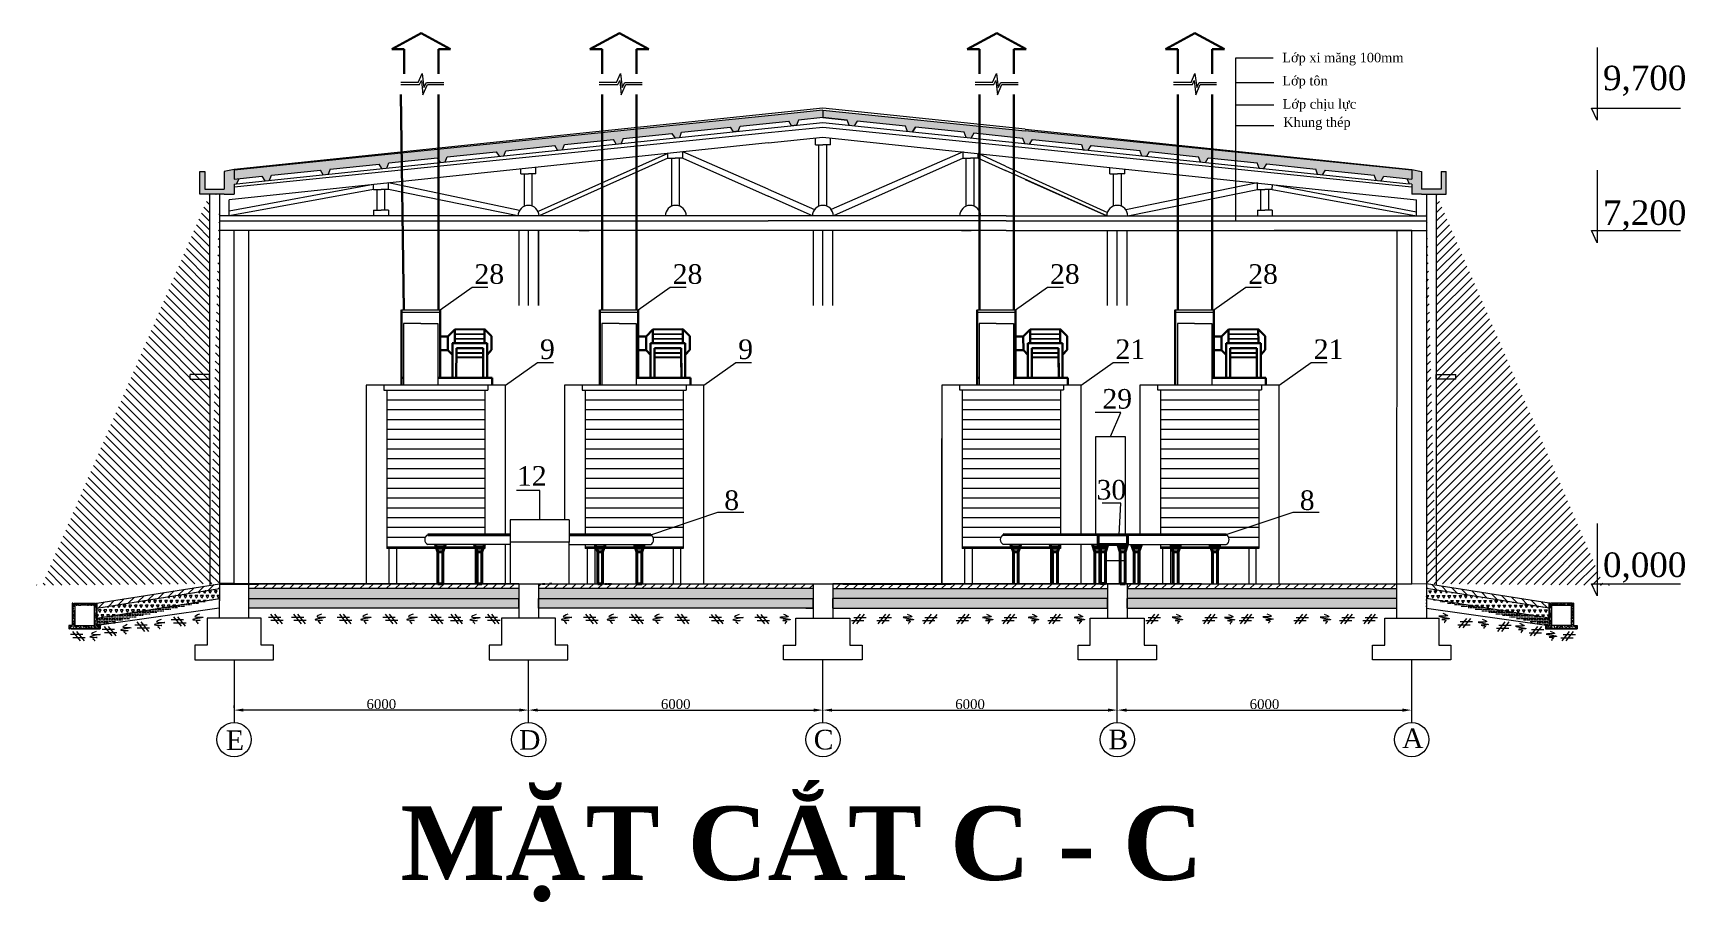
# Model space of a CAD drawing. Header units: inches. Extents: x -4475333 to 345677417, y -211198149 to 2125895.
# Drawn here: x -1956318 to -1922650, y 829992 to 847711 of the extents above; entities that cross this region are included whole.
import ezdxf

# ---------------------------------------------------------------- set-up
doc = ezdxf.new("R2010")
doc.units = ezdxf.units.IN
doc.header["$LTSCALE"] = 150
doc.header["$MEASUREMENT"] = 0
doc.linetypes.add('ACAD_ISO03W100', pattern=[30, 12, -18])
doc.linetypes.add('CENTER2', pattern=[1.125, 0.75, -0.125, 0.125, -0.125])
for name, color, linetype, lineweight in [('03 tbii', 3, 'Continuous', 50), ('1. N thuong', 255, 'Continuous', 0), ('chuthichso', 8, 'Continuous', 0), ('coban', 153, 'Continuous', 50), ('cot', 2, 'Continuous', 50), ('Duong vien', 7, 'Continuous', 50), ('EEEE', 7, 'Continuous', 0), ('Ghichu', 1, 'Continuous', 15), ('KHUNG BVE', 7, 'Continuous', 0), ('LAYER3', 6, 'Continuous', 18), ('móng cột', 7, 'Continuous', 50), ('NET CHINH', 5, 'Continuous', 50), ('NHA XUONG', 80, 'Continuous', 50), ('NUOC DA XU LY', 3, 'ACAD_ISO03W100', 20), ('TH net dam', 7, 'Continuous', 30)]:
    doc.layers.add(name, color=color, linetype=linetype, lineweight=lineweight)
for name, color, linetype in [('C.Tiet0.3', 3, 'Continuous'), ('Co ban', 21, 'Continuous'), ('DIM', 8, 'Continuous'), ('duongtamchamgach', 50, 'Continuous'), ('khung tên', 100, 'Continuous'), ('MANH', 170, 'Continuous'), ('MATCAT', 132, 'Continuous'), ('NET MANH', 3, 'Continuous'), ('NET NHAP', 7, 'Continuous'), ('Net0.2', 4, 'Continuous'), ('Thiet bi', 7, 'Continuous'), ('vat lieu mat cat', 4, 'Continuous')]:
    doc.layers.add(name, color=color, linetype=linetype)
doc.styles.add('1', font='times.ttf')
doc.styles.add('dd', font='')
doc.styles.get("Standard").update_dxf_attribs({"font": 'times.ttf', "height": 100})
doc.styles.get('dd').set_extended_font_data('VNswitzerlandInserat')
doc.dimstyles.new('75', dxfattribs={"dimtxt": 200, "dimasz": 188, "dimexe": 94, "dimexo": 47, "dimgap": 20, "dimtad": 1, "dimtoh": 1, "dimdec": 0, "dimtxsty": '1', "dimcen": 2.5, "dimclrt": 256, "dimadec": 0, "dimazin": 0, "dimtfac": 1, "dimtdec": 0, "dimtix": 1, "dimtmove": 0, "dimatfit": 2, "dimfxl": 1, "dimlwd": 9, "dimlwe": 9, "dimarcsym": 0})
pattern_1 = [(130, (-1944894.3, 832384.654), (-72.8736, -6.3756), [7.61997, -83.8197]), (185, (-1944894.3, 832384.654), (14.0971, 76.4224), [6.096, -67.05576]), (79.549, (-1944900.37, 832384.12), (-58.7768, 70.04643), [6.476, -71.23575]), (133.8158, (-1944894.3, 832404.97), (-108.4312, -16.8169), [11.43, -125.7296]), (83.3644, (-1944903.33, 832403.57), (-94.9614, 98.9699), [9.714, -106.8536]), (188.816, (-1944894.3, 832404.97), (-94.9615, 98.9697), [9.144, -100.5836]), (159, (-1944904.46, 832399.894), (-60.64574, -40.90606), [7.61997, -83.8197]), (214, (-1944904.46, 832399.894), (-24.7207, 73.67493), [6.096, -67.05576]), (108.5486, (-1944909.51, 832396.486), (-85.3663, 32.76903), [6.476, -71.23575]), (142.5, (-1944894.297, 832384.654), (-1.235437, 33.821896), [0, -66.24297, 0, -68.07176, 0, -67.30976]), (172.5, (-1944894.297, 832384.654), (-26.72777, 40.07209), [0, -38.81106, 0, -64.71897, 0, -25.65391]), (212.5, (-1944871.64, 832384.654), (-54.236046, -2.29149), [0, -25.39991, 0, -79.24772, 0, -105.15563]), (222.5, (-1944861.48, 832384.654), (-59.25146, 10.17056), [0, -33.01988, 0, -52.62861, 0, -74.67574])]
pattern_2 = [(135, (-1944894.3, 832384.65), (101.0275, 101.0275), []), (135, (-1944961.65, 832384.65), (101.0275, 101.0275), [])]
pattern_3 = [(50, (-1935544.114, 832384.654), (72.8736, -6.3756), [7.61997, -83.8197]), (355, (-1935544.11, 832384.654), (-14.0971, 76.4224), [6.096, -67.05576]), (100.451, (-1935538.04, 832384.12), (58.7768, 70.04643), [6.476, -71.23575]), (46.1842, (-1935544.11, 832404.97), (108.4312, -16.8169), [11.43, -125.7296]), (96.6356, (-1935535.08, 832403.57), (94.9614, 98.9699), [9.714, -106.8536]), (351.184, (-1935544.11, 832404.97), (94.9615, 98.9697), [9.144, -100.5836]), (21, (-1935533.954, 832399.894), (60.64574, -40.90606), [7.61997, -83.8197]), (326, (-1935533.95, 832399.894), (24.7207, 73.67493), [6.096, -67.05576]), (71.4514, (-1935528.9, 832396.486), (85.3663, 32.76903), [6.476, -71.23575]), (37.5, (-1935544.114, 832384.654), (1.235437, 33.821896), [0, -66.24297, 0, -68.07176, 0, -67.30976]), (7.5, (-1935544.114, 832384.654), (26.72777, 40.07209), [0, -38.81106, 0, -64.71897, 0, -25.65391]), (327.5, (-1935566.77, 832384.654), (54.236046, -2.29149), [0, -25.39991, 0, -79.24772, 0, -105.15563]), (317.5, (-1935576.93, 832384.654), (59.25146, 10.17056), [0, -33.01988, 0, -52.62861, 0, -74.67574])]
pattern_4 = [(45, (-1935544.11, 832384.65), (-101.0275, 101.0275), []), (45, (-1935476.76, 832384.65), (-101.0275, 101.0275), [])]

msp = doc.modelspace()

# ---------------------------------------------------------------- texts
at = {"color": 7, "linetype": 'ByBlock', "lineweight": 18, "insert": (-1946454.5, 838879.8), "char_height": 400, "width": 236.121, "attachment_point": 1}
msp.add_mtext('12', dxfattribs=at)
at = {"layer": '03 tbii', "lineweight": 18, "insert": (-1940651.3, 830966.5), "char_height": 1500, "width": 57591.056, "attachment_point": 5, "line_spacing_factor": 1.5, "style": '1'}
msp.add_mtext('{\\fTimes New Roman|b1|i0|c0|p18;MẶT CẮT C - C}', dxfattribs=at)
at = {"layer": '1. N thuong', "lineweight": 0, "char_height": 400, "width": 236.121, "attachment_point": 1}
for s, insert in [('28', (-1947320.5, 842996)), ('28', (-1943280.5, 842996)), ('28', (-1935590.5, 842996)), ('28', (-1931550.5, 842996)), ('9', (-1945985.5, 841463)), ('9', (-1941945.5, 841463)), ('21', (-1934255.5, 841463)), ('21', (-1930215.5, 841463)), ('29', (-1934522.1, 840451.6)), ('8', (-1942230.6, 838384.1)), ('30', (-1934641.6, 838597.6)), ('8', (-1930500.2, 838384.2))]:
    msp.add_mtext(s, dxfattribs=dict(at, insert=insert))
at = {"layer": 'khung tên', "lineweight": 18, "char_height": 500, "width": 257.33, "attachment_point": 1}
for s, insert in [('{\\fTimes New Roman|b0|i0|c0|p18;9,700}', (-1924320, 847045.1)), ('{\\fTimes New Roman|b0|i0|c0|p18;7,200}', (-1924320, 844297.6)), ('{\\fTimes New Roman|b0|i0|c0|p18;0,000}', (-1924320, 837118.7))]:
    msp.add_mtext(s, dxfattribs=dict(at, insert=insert))
at = {"layer": 'NET MANH', "lineweight": 18, "char_height": 193.8, "attachment_point": 4, "style": 'dd'}
for s, insert, width in [('{\\fTimes New Roman|b0|i0|c0|p18;\\C1;Lớp xi m\\fTimes New Roman|b0|i0|c238|p18;ă\\fTimes New Roman|b0|i0|c0|p18;ng 100mm}', (-1930857.4, 847178.8), 33496.741), ('{\\fTimes New Roman|b0|i0|c0|p18;\\C1;Lớp tôn}', (-1930857.4, 846708), 907.083), ('{\\fTimes New Roman|b0|i0|c0|p18;\\C1;Lớp chịu lực}', (-1930850.4, 846233.7), 1459.141), ('{\\fTimes New Roman|b0|i0|c0|p18;\\C1;Khung thép}', (-1930836.8, 845861.1), 1334.365)]:
    msp.add_mtext(s, dxfattribs=dict(at, insert=insert, width=width))
at = {"layer": 'Thiet bi', "color": 2, "linetype": 'ByBlock', "lineweight": 18, "ltscale": 10, "char_height": 400, "width": 247.603, "attachment_point": 1}
for s, insert in [('{\\fTimes New Roman|b0|i0|c0|p18;E}', (-1952385.5, 833488.8)), ('{\\fTimes New Roman|b0|i0|c0|p18;D}', (-1946412.7, 833496)), ('{\\fTimes New Roman|b0|i0|c0|p18;C}', (-1940406.4, 833502.1)), ('{\\fTimes New Roman|b0|i0|c0|p18;B}', (-1934402.2, 833505.3)), ('{\\fTimes New Roman|b0|i0|c0|p18;A}', (-1928414.2, 833529.5))]:
    msp.add_mtext(s, dxfattribs=dict(at, insert=insert))

# ---------------------------------------------------------------- blocks, each defined once
blk = doc.blocks.new('*D254')
at = {"layer": 'Defpoints', "color": 0, "lineweight": 0, "ltscale": 3, "transparency": 16777216}
for p in [(-1946219, 833904), (-1940219, 833904), (-1940219, 833653)]:
    blk.add_point(p, dxfattribs=at)
at = {"layer": 'NET NHAP', "color": 0, "lineweight": 9, "ltscale": 3, "transparency": 16777216}
for p, q in [((-1946219, 833951), (-1946219, 833998)), ((-1940219, 833700), (-1940219, 833998)), ((-1946031, 833904), (-1940407, 833904))]:
    blk.add_line(p, q, dxfattribs=at)
at = {"layer": 'NET NHAP', "color": 0, "lineweight": 0, "ltscale": 3, "transparency": 16777216}
for points in [[(-1946031, 833936), (-1946031, 833873), (-1946219, 833904)], [(-1940407, 833936), (-1940407, 833873), (-1940219, 833904)]]:
    blk.add_solid(points, dxfattribs=at)
at = {"layer": 'NET NHAP', "lineweight": 13, "ltscale": 3, "transparency": 16777216, "insert": (-1943219, 834026), "char_height": 200, "attachment_point": 5, "style": '1'}
blk.add_mtext('6000', dxfattribs=at)
blk = doc.blocks.new('*D255')
at = {"layer": 'Defpoints', "color": 0, "lineweight": 0, "ltscale": 3, "transparency": 16777216}
for p in [(-1940222, 833904), (-1934219, 833904), (-1934219, 833653)]:
    blk.add_point(p, dxfattribs=at)
at = {"layer": 'NET NHAP', "color": 0, "lineweight": 9, "ltscale": 3, "transparency": 16777216}
for p, q in [((-1940222, 833951), (-1940222, 833998)), ((-1934219, 833700), (-1934219, 833998)), ((-1940034, 833904), (-1934407, 833904))]:
    blk.add_line(p, q, dxfattribs=at)
at = {"layer": 'NET NHAP', "color": 0, "lineweight": 0, "ltscale": 3, "transparency": 16777216}
for points in [[(-1940034, 833935), (-1940034, 833872), (-1940222, 833904)], [(-1934407, 833935), (-1934407, 833872), (-1934219, 833904)]]:
    blk.add_solid(points, dxfattribs=at)
at = {"layer": 'NET NHAP', "lineweight": 13, "ltscale": 3, "transparency": 16777216, "insert": (-1937220, 834025), "char_height": 200, "attachment_point": 5, "style": '1'}
blk.add_mtext('6000', dxfattribs=at)
blk = doc.blocks.new('*D256')
at = {"layer": 'Defpoints', "color": 0, "lineweight": 0, "ltscale": 3, "transparency": 16777216}
for p in [(-1934219, 833904), (-1928219, 833904), (-1928219, 833653)]:
    blk.add_point(p, dxfattribs=at)
at = {"layer": 'NET NHAP', "color": 0, "lineweight": 9, "ltscale": 3, "transparency": 16777216}
for p, q in [((-1934219, 833951), (-1934219, 833998)), ((-1928219, 833700), (-1928219, 833998)), ((-1934031, 833904), (-1928407, 833904))]:
    blk.add_line(p, q, dxfattribs=at)
at = {"layer": 'NET NHAP', "color": 0, "lineweight": 0, "ltscale": 3, "transparency": 16777216}
for points in [[(-1934031, 833935), (-1934031, 833872), (-1934219, 833904)], [(-1928407, 833935), (-1928407, 833872), (-1928219, 833904)]]:
    blk.add_solid(points, dxfattribs=at)
at = {"layer": 'NET NHAP', "lineweight": 13, "ltscale": 3, "transparency": 16777216, "insert": (-1931219, 834025), "char_height": 200, "attachment_point": 5, "style": '1'}
blk.add_mtext('6000', dxfattribs=at)
blk = doc.blocks.new('*D253')
at = {"layer": 'Defpoints', "color": 0, "lineweight": 0, "ltscale": 3, "transparency": 16777216}
for p in [(-1952219, 833904), (-1952219, 833904), (-1946219, 833653)]:
    blk.add_point(p, dxfattribs=at)
at = {"layer": 'NET NHAP', "color": 0, "lineweight": 9, "ltscale": 3, "transparency": 16777216}
for p, q in [((-1952219, 833951), (-1952219, 833998)), ((-1946219, 833700), (-1946219, 833998)), ((-1946407, 833904), (-1952031, 833904))]:
    blk.add_line(p, q, dxfattribs=at)
at = {"layer": 'NET NHAP', "color": 0, "lineweight": 0, "ltscale": 3, "transparency": 16777216}
for points in [[(-1952031, 833936), (-1952031, 833873), (-1952219, 833904)], [(-1946407, 833936), (-1946407, 833873), (-1946219, 833904)]]:
    blk.add_solid(points, dxfattribs=at)
at = {"layer": 'NET NHAP', "lineweight": 13, "ltscale": 3, "transparency": 16777216, "insert": (-1949219, 834026), "char_height": 200, "attachment_point": 5, "style": '1'}
blk.add_mtext('6000', dxfattribs=at)

# ---------------------------------------------------------------- dimensions: what is measured, and where the dimension line sits
at = {"layer": 'NET NHAP', "color": 0, "lineweight": 13, "ltscale": 3}
for base, p1, p2, picture, middle in [((-1952219.3, 833904.2), (-1946219.2, 833653.3), (-1952219.3, 833904.2), '*D253', (-1949219.3, 834025.9)), ((-1940219.2, 833904.2), (-1946219.2, 833904.2), (-1940219.2, 833653.3), '*D254', (-1943219.2, 834025.9)), ((-1928219.2, 833903.8), (-1934219.2, 833903.8), (-1928219.2, 833653.3), '*D256', (-1931219.2, 834025.5))]:
    dim = msp.add_linear_dim(base=base, p1=p1, p2=p2, dimstyle='75', dxfattribs=at)
    dim.commit()
    dim.dimension.update_dxf_attribs({"geometry": picture, "text_midpoint": middle})
dim = msp.add_linear_dim(base=(-1934219.2, 833903.8), p1=(-1940221.7, 833903.8), p2=(-1934219.2, 833653.3), text='6000', dimstyle='75', dxfattribs=at)
dim.commit()
dim.dimension.update_dxf_attribs({"geometry": '*D255', "text_midpoint": (-1937220.5, 834025.5)})

# ---------------------------------------------------------------- hatches: boundary and pattern name
at = {"linetype": 'ByBlock', "lineweight": 9, "ltscale": 10}
h = msp.add_hatch(dxfattribs=at)
h.set_pattern_fill('ANSI31', color=256, scale=967, style=0)
h.set_pattern_definition([(135, (-1800822.73, 952320.9), (85.47153, 85.47153), [])])
edge = h.paths.add_edge_path()
edge.add_line((-1952719.3, 844430.4), (-1952717.7, 836449.7))
edge.add_line((-1952519.4, 844430.4), (-1952519.4, 836481.5))
edge.add_line((-1956317.8, 836449.7), (-1956119.2, 836481.5))
edge.add_line((-1952719.3, 844424.5), (-1952519.3, 844424.4))
h = msp.add_hatch(dxfattribs=at)
h.set_pattern_fill('ANSI31', color=256, scale=967, style=0)
h.set_pattern_definition([(45, (-2079615.68, 952320.9), (-85.47153, 85.47153), [])])
edge = h.paths.add_edge_path()
edge.add_line((-1927719.1, 844430.4), (-1927720.7, 836449.7))
edge.add_line((-1927919, 844430.4), (-1927919, 836481.5))
edge.add_line((-1924120.6, 836449.7), (-1924319.2, 836481.5))
edge.add_line((-1927719.1, 844424.5), (-1927919.1, 844424.4))
h = msp.add_hatch(dxfattribs=at)
h.set_pattern_fill('ANSI31', color=256, scale=967, style=0)
h.set_pattern_definition([(45, (-2192509.66, 814535.67), (-85.47153, 85.47153), [])])
edge = h.paths.add_edge_path()
edge.add_line((-1955019.3, 836081.5), (-1955019.3, 835981.5))
edge.add_line((-1955019.3, 836081.5), (-1952519.3, 836481.5))
edge.add_line((-1955019.3, 835981.5), (-1952519.3, 836381.5))
edge.add_line((-1952519.5, 836481.5), (-1952519.5, 836381.5))
h = msp.add_hatch(dxfattribs=at)
h.set_pattern_fill('TRIANG', color=256, scale=300, style=0)
h.set_pattern_definition([(120, (-1742724.74, 806181.23), (56.25, 97.42786), [56.25, -56.25]), (60, (-1742724.74, 806181.23), (112.5, 6e-08), [56.25, -56.25]), (180, (-1742696.62, 806229.94), (-56.25, 97.42786), [56.25, -56.25])])
edge = h.paths.add_edge_path()
edge.add_line((-1955019.3, 835781.5), (-1952519.3, 836181.5))
edge.add_line((-1955019.3, 835981.5), (-1952519.3, 836381.5))
edge.add_line((-1952519.5, 836381.5), (-1952519.5, 836181.5))
edge.add_line((-1955019.3, 835781.5), (-1955019.3, 835980.9))
h = msp.add_hatch(dxfattribs=at)
h.set_pattern_fill('ANSI31', color=256, scale=967, style=0)
h.set_pattern_definition([(135, (-1687928.75, 814535.67), (85.47153, 85.47153), [])])
edge = h.paths.add_edge_path()
edge.add_line((-1925419.1, 836081.5), (-1925419.1, 835981.5))
edge.add_line((-1925419.1, 836081.5), (-1927919.1, 836481.5))
edge.add_line((-1925419.1, 835981.5), (-1927919.1, 836381.5))
edge.add_line((-1927919, 836481.5), (-1927919, 836381.5))
h = msp.add_hatch(dxfattribs=at)
h.set_pattern_fill('TRIANG', color=256, scale=300, style=0)
h.set_pattern_definition([(60, (-2137713.67, 806181.23), (-56.25, 97.42786), [56.25, -56.25]), (120, (-2137713.67, 806181.23), (-112.5, 6e-08), [56.25, -56.25]), (7e-15, (-2137741.79, 806229.94), (56.25, 97.42786), [56.25, -56.25])])
edge = h.paths.add_edge_path()
edge.add_line((-1925419.1, 835781.5), (-1927919.1, 836181.5))
edge.add_line((-1925419.1, 835981.5), (-1927919.1, 836381.5))
edge.add_line((-1927919, 836381.5), (-1927919, 836181.5))
edge.add_line((-1925419.1, 835781.5), (-1925419.1, 835980.9))
at = {"layer": 'KHUNG BVE', "lineweight": 0}
h = msp.add_hatch(color=3, dxfattribs=at)
h.dxf.hatch_style = 1
h.paths.add_polyline_path([(-1948073, 845164.8), (-1948015.2, 845071.9), (-1947915.7, 845082.3), (-1947876.4, 845185.4), (-1946877.1, 845290.1), (-1946819.2, 845197), (-1946719.6, 845207.4), (-1946680.2, 845310.7), (-1945684.5, 845415), (-1945626.5, 845321.7), (-1945526.8, 845332.2), (-1945487.3, 845435.7), (-1944489.5, 845540.2), (-1944431.3, 845446.8), (-1944331.5, 845457.2), (-1944292, 845560.9), (-1943296.2, 845665.2), (-1943238, 845571.6), (-1943138, 845582.1), (-1943098.4, 845685.9), (-1942103.2, 845790.2), (-1942044.9, 845696.4), (-1941944.2, 845706.9), (-1941904.5, 845811), (-1940915, 845914.7), (-1940856.5, 845820.7), (-1940756, 845831.2), (-1940716.5, 845935.1), (-1940219.2, 845987.4), (-1940219.2, 846137.4), (-1940935.5, 846064.2), (-1952219.3, 844911.1), (-1952219.3, 844730.4), (-1951652.5, 844789.8), (-1951595, 844697.4), (-1951495.8, 844707.8), (-1951456.7, 844810.3), (-1950459.1, 844914.8), (-1950401.5, 844822.2), (-1950302.3, 844832.6), (-1950263.2, 844935.3), (-1949265.1, 845039.9), (-1949207.4, 844947.2), (-1949108, 844957.6), (-1949068.8, 845060.5)])
h.paths.add_polyline_path([(-1940219.2, 846137.4), (-1940219.2, 845987.4), (-1939721.9, 845935.1), (-1939682.4, 845831.2), (-1939581.9, 845820.7), (-1939523.6, 845914.4), (-1938534, 845811.3), (-1938494.2, 845706.9), (-1938393.5, 845696.4), (-1938335.4, 845789.9), (-1937340.2, 845686.5), (-1937300.4, 845582.1), (-1937200.5, 845571.6), (-1937141.9, 845665.8), (-1936146.4, 845562.4), (-1936106.2, 845457.1), (-1936007.1, 845446.8), (-1935948.4, 845541), (-1934951.5, 845436.8), (-1934911.6, 845332.2), (-1934811.9, 845321.7), (-1934753.2, 845416.1), (-1933758.7, 845312.2), (-1933718.8, 845207.4), (-1933619.2, 845197), (-1933560.4, 845291.5), (-1932989.3, 845231.8), (-1932989.3, 845398.5), (-1936098, 845716.2)])
h.paths.add_polyline_path([(-1932989.3, 845398.5), (-1932989.3, 845231.8), (-1932562.7, 845187.2), (-1932522.7, 845082.3), (-1932423.2, 845071.9), (-1932364.3, 845166.5), (-1931370.4, 845062.6), (-1931330.4, 844957.6), (-1931231, 844947.2), (-1931172.1, 845041.8), (-1930176.2, 844937.9), (-1930136.1, 844832.6), (-1930036.9, 844822.2), (-1929977.9, 844917.2), (-1928982.7, 844813), (-1928942.6, 844707.8), (-1928843.4, 844697.4), (-1928784.4, 844792.3), (-1928219.1, 844730.4), (-1928219.1, 844911.1)])
h = msp.add_hatch(color=256, dxfattribs=at)
h.dxf.hatch_style = 1
h.paths.add_polyline_path([(-1928019.1, 844890.3), (-1928219.1, 844924.5), (-1928219.1, 844730.4), (-1928317.9, 844741.2), (-1928269.1, 844637.3), (-1928219.1, 844630.4), (-1928219.1, 844567.9), (-1928219.1, 844424.4), (-1928019.1, 844424.5), (-1927519.1, 844424.5), (-1927519.1, 844890.3), (-1927619.1, 844890.3), (-1927619.1, 844524.5), (-1928019.1, 844524.5)])
h.paths.add_polyline_path([(-1952120.7, 844740.7), (-1952219.3, 844730.4), (-1952219.3, 844911.1), (-1952219.3, 844924.5), (-1952419.3, 844890.3), (-1952419.3, 844524.5), (-1952819.3, 844524.5), (-1952819.3, 844890.3), (-1952919.3, 844890.3), (-1952919.3, 844424.5), (-1952419.3, 844424.5), (-1952219.3, 844424.4), (-1952219.3, 844630.4), (-1952169.3, 844637.3)])
at = {"layer": 'MATCAT', "lineweight": 9, "ltscale": 3}
h = msp.add_hatch(dxfattribs=at)
h.set_pattern_fill('ANSI31', color=3, scale=40, style=0)
h.set_pattern_definition([(45, (-3436608.02, 1067353.47), (-89.802561, 89.802561), [])])
edge = h.paths.add_edge_path()
edge.add_line((-1946419.2, 836481.5), (-1951388.5, 836481.5))
edge.add_line((-1951388.5, 836481.4), (-1951643.5, 836481.4))
edge.add_line((-1951643.5, 836481.5), (-1951919.3, 836481.5))
edge.add_line((-1951919.3, 836481.5), (-1951919.3, 836381.5))
edge.add_line((-1951919.3, 836381.5), (-1946419.2, 836381.5))
edge.add_line((-1946419.2, 836381.5), (-1946419.2, 836481.5))
h.paths.add_polyline_path([(-1940419.1, 836481.5), (-1946019.2, 836481.5), (-1946019.2, 836381.5), (-1940419.1, 836381.5)])
h.paths.add_polyline_path([(-1934419.2, 836481.5), (-1940019.1, 836481.5), (-1940019.1, 836381.5), (-1934419.2, 836381.5)])
h.paths.add_polyline_path([(-1928519.1, 836481.5), (-1928795, 836481.5), (-1928795, 836481.4), (-1929050, 836481.4), (-1929050, 836481.5), (-1934019.2, 836481.5), (-1934019.2, 836381.5), (-1928519.1, 836381.5)])
h = msp.add_hatch(dxfattribs=at)
h.set_pattern_fill('TRIANG', color=3, scale=15, style=0)
h.set_pattern_definition([(60, (-3436608.02, 1067353.47), (-71.437474, 123.733365), [71.4375, -71.4375]), (120, (-3436608.02, 1067353.47), (-142.874974, 1.5e-05), [71.4375, -71.4375]), (0, (-3436643.74, 1067415.34), (71.4375, 123.73335), [71.4375, -71.4375])])
h.paths.add_polyline_path([(-1951919.3, 836381.5), (-1951919.3, 836181.5), (-1946419.2, 836181.5), (-1946419.2, 836381.5)])
h.paths.add_polyline_path([(-1940419.1, 836181.5), (-1940419.1, 836181.5), (-1940419.1, 836381.5), (-1946019.2, 836381.5), (-1946019.2, 836181.5)])
h.paths.add_polyline_path([(-1940019.1, 836381.5), (-1940019.1, 836181.5), (-1934419.2, 836181.5), (-1934419.2, 836381.5)])
h.paths.add_polyline_path([(-1934019.2, 836381.5), (-1934019.2, 836181.5), (-1928519.1, 836181.5), (-1928519.1, 836381.5)])
h = msp.add_hatch(dxfattribs=at)
h.set_pattern_fill('DOTS', color=3, scale=25, style=0)
h.set_pattern_definition([(0, (-3436608.02, 1067353.47), (19.84375, 39.6875), [0, -39.6875])])
edge = h.paths.add_edge_path()
edge.add_line((-1940419.1, 836181.5), (-1946019.2, 836181.5))
edge.add_line((-1946019.2, 836181.5), (-1946019.2, 835981.5))
edge.add_line((-1946019.2, 835981.5), (-1940569.1, 835981.5))
edge.add_line((-1940569.1, 835981.5), (-1940419.1, 835981.5))
edge.add_line((-1940419.1, 835981.5), (-1940419.1, 836181.5))
edge = h.paths.add_edge_path()
edge.add_line((-1934419.2, 836181.5), (-1940019.1, 836181.5))
edge.add_line((-1940019.1, 836181.5), (-1940019.1, 835981.5))
edge.add_line((-1940019.1, 835981.5), (-1939869.1, 835981.5))
edge.add_line((-1939869.1, 835981.5), (-1934419.2, 835981.5))
edge.add_line((-1934419.2, 835981.5), (-1934419.2, 836181.5))
at = {"layer": 'Net0.2', "lineweight": 9}
h = msp.add_hatch(dxfattribs=at)
h.set_pattern_fill('AR-CONC', color=256, scale=0.399999, style=0)
h.set_pattern_definition(pattern_1)
h.paths.add_polyline_path([(-1955589.3, 835631.5), (-1955519.3, 835631.5), (-1955519.3, 836081.5), (-1955504, 836081.5), (-1955504, 836026.9), (-1955469.3, 836026.9), (-1955469.3, 835631.5), (-1955069.3, 835631.5), (-1955069.3, 836026.9), (-1955034.6, 836026.9), (-1955034.6, 836081.5), (-1955019.3, 836081.5), (-1955019.3, 835631.5), (-1954949.3, 835631.5), (-1954949.3, 835561.5), (-1955589.3, 835561.5)])
h = msp.add_hatch(dxfattribs=at)
h.set_pattern_fill('ANSI32', color=256, scale=14.999947, style=0)
h.set_pattern_definition(pattern_2)
h.paths.add_polyline_path([(-1955589.3, 835631.5), (-1955519.3, 835631.5), (-1955519.3, 836081.5), (-1955504, 836081.5), (-1955504, 836026.9), (-1955469.3, 836026.9), (-1955469.3, 835631.5), (-1955069.3, 835631.5), (-1955069.3, 836026.9), (-1955034.6, 836026.9), (-1955034.6, 836081.5), (-1955019.3, 836081.5), (-1955019.3, 835631.5), (-1954949.3, 835631.5), (-1954949.3, 835561.5), (-1955589.3, 835561.5)])
h = msp.add_hatch(dxfattribs=at)
h.set_pattern_fill('AR-CONC', color=256, scale=0.399999, style=0)
h.set_pattern_definition(pattern_1)
h.paths.add_polyline_path([(-1955489, 836081.5), (-1955049.6, 836081.5), (-1955049.6, 836042.5), (-1955489, 836042.5)])
h = msp.add_hatch(dxfattribs=at)
h.set_pattern_fill('ANSI32', color=256, scale=14.999947, style=0)
h.set_pattern_definition(pattern_2)
h.paths.add_polyline_path([(-1955489, 836081.5), (-1955049.6, 836081.5), (-1955049.6, 836042.5), (-1955489, 836042.5)])
h = msp.add_hatch(dxfattribs=at)
h.set_pattern_fill('AR-CONC', color=256, scale=0.399999, style=0)
h.set_pattern_definition(pattern_3)
h.paths.add_polyline_path([(-1924849.2, 835631.5), (-1924919.2, 835631.5), (-1924919.2, 836081.5), (-1924934.5, 836081.5), (-1924934.5, 836026.9), (-1924969.2, 836026.9), (-1924969.2, 835631.5), (-1925369.1, 835631.5), (-1925369.1, 836026.9), (-1925403.8, 836026.9), (-1925403.8, 836081.5), (-1925419.1, 836081.5), (-1925419.1, 835631.5), (-1925489.1, 835631.5), (-1925489.1, 835561.5), (-1924849.2, 835561.5)])
h = msp.add_hatch(dxfattribs=at)
h.set_pattern_fill('ANSI32', color=256, scale=14.999947, style=0)
h.set_pattern_definition(pattern_4)
h.paths.add_polyline_path([(-1924849.2, 835631.5), (-1924919.2, 835631.5), (-1924919.2, 836081.5), (-1924934.5, 836081.5), (-1924934.5, 836026.9), (-1924969.2, 836026.9), (-1924969.2, 835631.5), (-1925369.1, 835631.5), (-1925369.1, 836026.9), (-1925403.8, 836026.9), (-1925403.8, 836081.5), (-1925419.1, 836081.5), (-1925419.1, 835631.5), (-1925489.1, 835631.5), (-1925489.1, 835561.5), (-1924849.2, 835561.5)])
h = msp.add_hatch(dxfattribs=at)
h.set_pattern_fill('AR-CONC', color=256, scale=0.399999, style=0)
h.set_pattern_definition(pattern_3)
h.paths.add_polyline_path([(-1924949.4, 836081.5), (-1925388.9, 836081.5), (-1925388.9, 836042.5), (-1924949.4, 836042.5)])
h = msp.add_hatch(dxfattribs=at)
h.set_pattern_fill('ANSI32', color=256, scale=14.999947, style=0)
h.set_pattern_definition(pattern_4)
h.paths.add_polyline_path([(-1924949.4, 836081.5), (-1925388.9, 836081.5), (-1925388.9, 836042.5), (-1924949.4, 836042.5)])
at = {"layer": 'vat lieu mat cat', "lineweight": 9}
h = msp.add_hatch(dxfattribs=at)
h.set_pattern_fill('DOTS', color=256, scale=500, style=0)
h.set_pattern_definition([(180, (-1742724.742, 806181.23), (-15.625, 31.25), [0, -31.25])])
edge = h.paths.add_edge_path()
edge.add_line((-1955019.3, 835781.5), (-1955019.3, 835631.5))
edge.add_line((-1952521.9, 835981.5), (-1955011.1, 835631.5))
edge.add_line((-1955019.3, 835781.5), (-1952519.3, 836181.5))
edge.add_line((-1952521.9, 835981.5), (-1952521.9, 836181.5))
h = msp.add_hatch(dxfattribs=at)
h.set_pattern_fill('DOTS', color=256, scale=500, style=0)
h.set_pattern_definition([(0, (-2189209.525, 814535.674), (15.625, 31.25), [0, -31.25])])
edge = h.paths.add_edge_path()
edge.add_line((-1946419.2, 835981.5), (-1946419.2, 836181.5))
edge.add_line((-1951919.3, 836181.5), (-1946419.2, 836181.5))
edge.add_line((-1951919.3, 835981.5), (-1951919.3, 836181.5))
edge.add_line((-1940419.1, 835981.5), (-1946019.2, 835981.5))
h = msp.add_hatch(dxfattribs=at)
h.set_pattern_fill('DOTS', color=256, scale=500, style=0)
h.set_pattern_definition([(180, (-1691228.885, 814535.674), (-15.625, 31.25), [0, -31.25])])
edge = h.paths.add_edge_path()
edge.add_line((-1934019.2, 835981.5), (-1934019.2, 836181.5))
edge.add_line((-1928519.1, 836181.5), (-1934019.2, 836181.5))
edge.add_line((-1928519.1, 835981.5), (-1928519.1, 836181.5))
edge.add_line((-1940019.1, 835981.5), (-1934419.2, 835981.5))
h = msp.add_hatch(dxfattribs=at)
h.set_pattern_fill('DOTS', color=256, scale=500, style=0)
h.set_pattern_definition([(7e-15, (-2137713.67, 806181.23), (15.625, 31.25), [0, -31.25])])
edge = h.paths.add_edge_path()
edge.add_line((-1925419.1, 835781.5), (-1925419.1, 835631.5))
edge.add_line((-1927916.5, 835981.5), (-1925427.3, 835631.5))
edge.add_line((-1925419.1, 835781.5), (-1927919.1, 836181.5))
edge.add_line((-1927916.5, 835981.5), (-1927916.5, 836181.5))

# ---------------------------------------------------------------- linework, layer by layer
at = {"color": 1, "linetype": 'Continuous', "lineweight": 18}
for p, q in [((-1948467.1, 846699.2), (-1948388, 846883.8)), ((-1948388, 846883.8), (-1948352.8, 846598.4)), ((-1944424.5, 846699.2), (-1944345.4, 846883.8)), ((-1944345.4, 846883.8), (-1944310.2, 846598.4)), ((-1936760.5, 846699.2), (-1936681.4, 846883.8)), ((-1936681.4, 846883.8), (-1936646.2, 846598.4)), ((-1932715.6, 846699.2), (-1932636.4, 846883.8)), ((-1932636.4, 846883.8), (-1932601.2, 846598.4)), ((-1948467.1, 846699.2), (-1948824.4, 846699.2)), ((-1948824.4, 846659.2), (-1948439.3, 846659.2)), ((-1948439.3, 846659.2), (-1948402.4, 846743.5)), ((-1948402.4, 846743.5), (-1948370.4, 846449.2)), ((-1948370.4, 846449.2), (-1948280.9, 846659.2)), ((-1948352.8, 846598.4), (-1948300, 846703.8)), ((-1948300, 846703.8), (-1947948.1, 846703.8)), ((-1948280.9, 846659.2), (-1947948.1, 846659.2)), ((-1944424.5, 846699.2), (-1944781.8, 846699.2)), ((-1944781.8, 846659.2), (-1944396.7, 846659.2)), ((-1944396.7, 846659.2), (-1944359.8, 846743.5)), ((-1944359.8, 846743.5), (-1944327.8, 846449.2)), ((-1944327.8, 846449.2), (-1944238.3, 846659.2)), ((-1944310.2, 846598.4), (-1944257.5, 846703.8)), ((-1944257.5, 846703.8), (-1943905.5, 846703.8)), ((-1944238.3, 846659.2), (-1943905.5, 846659.2)), ((-1936760.5, 846699.2), (-1937117.8, 846699.2)), ((-1937117.8, 846659.2), (-1936732.7, 846659.2)), ((-1936732.7, 846659.2), (-1936695.8, 846743.5)), ((-1936695.8, 846743.5), (-1936663.8, 846449.2)), ((-1936663.8, 846449.2), (-1936574.3, 846659.2)), ((-1936646.2, 846598.4), (-1936593.4, 846703.8)), ((-1936593.4, 846703.8), (-1936241.5, 846703.8)), ((-1936574.3, 846659.2), (-1936241.5, 846659.2)), ((-1932715.6, 846699.2), (-1933072.9, 846699.2)), ((-1933072.9, 846659.2), (-1932687.7, 846659.2)), ((-1932687.7, 846659.2), (-1932650.9, 846743.5)), ((-1932650.9, 846743.5), (-1932618.8, 846449.2)), ((-1932618.8, 846449.2), (-1932529.4, 846659.2)), ((-1932601.2, 846598.4), (-1932548.5, 846703.8)), ((-1932548.5, 846703.8), (-1932196.5, 846703.8)), ((-1932529.4, 846659.2), (-1932196.5, 846659.2))]:
    msp.add_line(p, q, dxfattribs=at)
at = {"ltscale": 5}
for p, q in [((-1947723.8, 841571.8), (-1947115.5, 841574.7)), ((-1947723.3, 841475.5), (-1947115, 841478.4)), ((-1943683.8, 841571.8), (-1943075.5, 841574.7)), ((-1943683.3, 841475.5), (-1943075, 841478.4)), ((-1935993.8, 841571.9), (-1935385.5, 841574.8)), ((-1935993.3, 841475.6), (-1935385, 841478.5)), ((-1931953.8, 841571.9), (-1931345.5, 841574.8)), ((-1931953.3, 841475.6), (-1931345, 841478.5)), ((-1947689.9, 841186.7), (-1947144.8, 841189.3)), ((-1943649.9, 841186.7), (-1943104.8, 841189.4)), ((-1935959.9, 841186.8), (-1935414.8, 841189.4)), ((-1931919.9, 841186.8), (-1931374.8, 841189.4))]:
    msp.add_line(p, q, dxfattribs=at)
at = {"linetype": 'ByBlock', "lineweight": 18}
msp.add_line((-1952719.7, 836381.5), (-1952719.3, 836381.5), dxfattribs=at)
at = {"lineweight": 18, "ltscale": 3}
msp.add_line((-1938600, 836481.5), (-1938819.1, 836481.5), dxfattribs=at)
at = {"linetype": 'ByBlock', "lineweight": 18, "ltscale": 10}
for p, q in [((-1952521.9, 835981.5), (-1952521.1, 835981.5)), ((-1952519.3, 836181.5), (-1952519.5, 836181.5)), ((-1927919.1, 836181.5), (-1927919, 836181.5)), ((-1927916.5, 835981.5), (-1927917.3, 835981.5))]:
    msp.add_line(p, q, dxfattribs=at)
at = {"layer": '1. N thuong', "linetype": 'Continuous', "lineweight": 18, "ltscale": 10}
for p, q in [((-1940219.2, 846137.4), (-1940935.5, 846064.2)), ((-1940219.2, 846137.4), (-1936098, 845716.2)), ((-1940935.5, 846064.2), (-1952219.3, 844911.1)), ((-1943098.4, 845685.9), (-1942103.2, 845790.2)), ((-1942044.9, 845696.4), (-1942103, 845789.9)), ((-1941944.2, 845706.9), (-1941904.7, 845810.6)), ((-1941904.5, 845811), (-1940915, 845914.7)), ((-1940856.5, 845820.7), (-1940915, 845914.7)), ((-1940856.5, 845820.7), (-1940914.8, 845914.4)), ((-1940716.5, 845935.1), (-1940756, 845831.2)), ((-1940219.2, 845987.4), (-1940716.5, 845935.1)), ((-1939721.9, 845935.1), (-1940219.2, 845987.4)), ((-1939682.4, 845831.2), (-1939721.9, 845935.1)), ((-1939523.6, 845914.4), (-1939581.9, 845820.7)), ((-1938534, 845811.3), (-1939523.6, 845914.4)), ((-1938493.8, 845705.9), (-1938534, 845811.3)), ((-1938335.4, 845789.9), (-1938393.5, 845696.4)), ((-1937340.2, 845686.5), (-1938335.4, 845789.9)), ((-1946680.2, 845310.7), (-1945684.5, 845415)), ((-1945626.5, 845321.7), (-1945684.5, 845415)), ((-1945526.8, 845332.2), (-1945487.3, 845435.7)), ((-1945487.3, 845435.7), (-1944489.5, 845540.2)), ((-1944431.3, 845446.8), (-1944489.5, 845540.2)), ((-1944292, 845560.9), (-1944331.5, 845457.2)), ((-1944292, 845560.9), (-1943296.2, 845665.2)), ((-1943296.2, 845665.2), (-1943238, 845571.6)), ((-1943138, 845582.1), (-1943098.4, 845685.9)), ((-1937300.4, 845582.1), (-1937340.2, 845686.5)), ((-1937141.9, 845665.8), (-1937200.5, 845571.6)), ((-1936146.4, 845562.4), (-1937141.9, 845665.8)), ((-1936106.2, 845457.1), (-1936146.4, 845562.4)), ((-1928219.1, 844911.1), (-1936098, 845716.2)), ((-1936007.1, 845446.8), (-1935948.4, 845541)), ((-1935948.4, 845541), (-1934951.5, 845436.8)), ((-1934951.5, 845436.8), (-1934911.6, 845332.2)), ((-1934811.9, 845321.7), (-1934753.2, 845416.1)), ((-1934753.2, 845416.1), (-1933758.7, 845312.2)), ((-1949068.8, 845060.5), (-1948073, 845164.8)), ((-1948015.1, 845071.5), (-1948073, 845164.8)), ((-1947915.7, 845082.3), (-1947876.4, 845185.4)), ((-1947876.4, 845185.4), (-1946877.1, 845290.1)), ((-1946877.1, 845290.1), (-1946819, 845196.6)), ((-1946719.6, 845207.4), (-1946680.2, 845310.7)), ((-1933718.8, 845207.4), (-1933758.7, 845312.2)), ((-1933619.2, 845197), (-1933560.4, 845291.5)), ((-1933560.4, 845291.5), (-1932562.7, 845187.2)), ((-1932522.7, 845082.3), (-1932562.7, 845187.2)), ((-1932423.2, 845071.9), (-1932364.3, 845166.5)), ((-1932364.3, 845166.5), (-1931370.4, 845062.6)), ((-1952219.3, 844924.5), (-1952419.3, 844890.3)), ((-1952419.3, 844890.3), (-1952419.3, 844524.5)), ((-1952219.3, 844911.1), (-1952219.3, 844730.4)), ((-1952219.3, 844730.4), (-1951652.5, 844789.8)), ((-1951652.5, 844789.8), (-1951595, 844697.4)), ((-1951495.8, 844707.8), (-1951456.7, 844810.3)), ((-1951456.7, 844810.3), (-1950459.1, 844914.8)), ((-1950401.5, 844822.2), (-1950459.1, 844914.8)), ((-1950263.2, 844935.3), (-1950302.3, 844832.6)), ((-1950263.2, 844935.3), (-1949265.1, 845039.9)), ((-1949207.3, 844946.9), (-1949265.1, 845039.9)), ((-1949108, 844957.6), (-1949068.8, 845060.5)), ((-1931330.5, 844957.9), (-1931370.4, 845062.6)), ((-1931231.1, 844946.9), (-1931172.1, 845041.8)), ((-1931172.1, 845041.8), (-1930176.2, 844937.9)), ((-1930136.1, 844832.6), (-1930176.2, 844937.9)), ((-1930036.9, 844822.2), (-1929977.9, 844917.2)), ((-1929977.9, 844917.2), (-1928982.7, 844813)), ((-1928942.6, 844707.8), (-1928982.7, 844813)), ((-1928843.4, 844697.4), (-1928784.4, 844792.3)), ((-1928784.4, 844792.3), (-1928219.1, 844730.4)), ((-1928219.1, 844924.5), (-1928019.1, 844890.3))]:
    msp.add_line(p, q, dxfattribs=at)
at = {"layer": '1. N thuong', "lineweight": 18}
for p, q in [((-1940219.2, 846137.4), (-1940219.2, 845987.4)), ((-1952919.3, 844424.5), (-1952919.3, 844890.3)), ((-1952819.3, 844890.3), (-1952819.3, 844524.5)), ((-1952219.3, 844924.5), (-1952219.3, 844730.4)), ((-1952219.3, 844880.4), (-1952219.3, 844730.4)), ((-1952219.3, 844880.4), (-1952219.3, 844730.4)), ((-1952120.7, 844740.7), (-1952169.3, 844637.3)), ((-1928317.9, 844741.2), (-1928269.1, 844637.3)), ((-1928019.1, 844890.3), (-1928019.1, 844524.5)), ((-1927619.1, 844890.3), (-1927619.1, 844524.5)), ((-1927519.1, 844424.5), (-1927519.1, 844890.3)), ((-1952419.3, 844424.5), (-1952919.3, 844424.5)), ((-1952819.3, 844524.5), (-1952419.3, 844524.5)), ((-1952219.3, 844630.4), (-1952169.3, 844637.3)), ((-1952219.3, 844630.4), (-1952219.3, 844424.5)), ((-1928219.1, 844630.4), (-1928269.1, 844637.3)), ((-1927619.1, 844524.5), (-1928019.1, 844524.5)), ((-1928019.1, 844424.5), (-1927519.1, 844424.5))]:
    msp.add_line(p, q, dxfattribs=at)
at = {"layer": '1. N thuong', "color": 3, "lineweight": 13, "ltscale": 3}
for p, q in [((-1940219.2, 845987.4), (-1939721.9, 845935.1)), ((-1938393.5, 845696.4), (-1938335.4, 845789.9))]:
    msp.add_line(p, q, dxfattribs=at)
at = {"layer": '1. N thuong', "lineweight": 0}
for p, q in [((-1952919.3, 844890.3), (-1952819.3, 844890.3)), ((-1928219.1, 844924.5), (-1928219.1, 844730.4)), ((-1928219.1, 844630.4), (-1928219.1, 844567.9)), ((-1928219.1, 844567.9), (-1928219.1, 844424.4))]:
    msp.add_line(p, q, dxfattribs=at)
at = {"layer": '1. N thuong', "linetype": 'ByBlock', "lineweight": 18, "ltscale": 10}
for p, q in [((-1952419.3, 844424.5), (-1952219.3, 844424.4)), ((-1928019.1, 844424.5), (-1928219.1, 844424.4))]:
    msp.add_line(p, q, dxfattribs=at)
at = {"layer": 'C.Tiet0.3', "lineweight": 18}
for p, q in [((-1955519.3, 836081.5), (-1955519.3, 835631.5)), ((-1955519.3, 836081.5), (-1955504, 836081.5)), ((-1955504, 836081.5), (-1955504, 836026.9)), ((-1955504, 836026.9), (-1955469.3, 836026.9)), ((-1955489, 836081.5), (-1955489, 836042.5)), ((-1955489, 836081.5), (-1955049.6, 836081.5)), ((-1955049.6, 836042.5), (-1955489, 836042.5)), ((-1955469.3, 836026.9), (-1955469.3, 835631.5)), ((-1955069.3, 836026.9), (-1955034.6, 836026.9)), ((-1955069.3, 836026.9), (-1955069.3, 835631.5)), ((-1955049.6, 836081.5), (-1955049.6, 836042.5)), ((-1955034.6, 836081.5), (-1955034.6, 836026.9)), ((-1955034.6, 836081.5), (-1955019.3, 836081.5)), ((-1955019.3, 836081.5), (-1955019.3, 835631.5)), ((-1925403.8, 836081.5), (-1925419.1, 836081.5)), ((-1925419.1, 836081.5), (-1925419.1, 835631.5)), ((-1925403.8, 836081.5), (-1925403.8, 836026.9)), ((-1925369.1, 836026.9), (-1925403.8, 836026.9)), ((-1925388.9, 836081.5), (-1925388.9, 836042.5)), ((-1924949.4, 836081.5), (-1925388.9, 836081.5)), ((-1925388.9, 836042.5), (-1924949.4, 836042.5)), ((-1925369.1, 836026.9), (-1925369.1, 835631.5)), ((-1924934.5, 836026.9), (-1924969.2, 836026.9)), ((-1924969.2, 836026.9), (-1924969.2, 835631.5)), ((-1924949.4, 836081.5), (-1924949.4, 836042.5)), ((-1924934.5, 836081.5), (-1924934.5, 836026.9)), ((-1924919.2, 836081.5), (-1924934.5, 836081.5)), ((-1924919.2, 836081.5), (-1924919.2, 835631.5)), ((-1955589.3, 835631.5), (-1955589.3, 835561.5)), ((-1955519.3, 835631.5), (-1955589.3, 835631.5)), ((-1954949.3, 835561.5), (-1955589.3, 835561.5)), ((-1955519.3, 835561.5), (-1954949.3, 835561.5)), ((-1955469.3, 835631.5), (-1955069.3, 835631.5)), ((-1955019.3, 835631.5), (-1954949.3, 835631.5)), ((-1955019.3, 835631.5), (-1954949.3, 835631.5)), ((-1954949.3, 835631.5), (-1954949.3, 835561.5)), ((-1925489.1, 835631.5), (-1925489.1, 835561.5)), ((-1925419.1, 835631.5), (-1925489.1, 835631.5)), ((-1925419.1, 835631.5), (-1925489.1, 835631.5)), ((-1924919.2, 835561.5), (-1925489.1, 835561.5)), ((-1925489.1, 835561.5), (-1924849.2, 835561.5)), ((-1924969.2, 835631.5), (-1925369.1, 835631.5)), ((-1924919.2, 835631.5), (-1924849.2, 835631.5)), ((-1924849.2, 835631.5), (-1924849.2, 835561.5))]:
    msp.add_line(p, q, dxfattribs=at)
at = {"layer": 'chuthichso', "lineweight": 0}
for p, q in [((-1948022.9, 842064.5), (-1947370, 842528.5)), ((-1947370, 842528.5), (-1947047.1, 842528.5)), ((-1943982.9, 842064.5), (-1943330, 842528.5)), ((-1943330, 842528.5), (-1943007.1, 842528.5)), ((-1936292.9, 842064.6), (-1935640, 842528.5)), ((-1935640, 842528.5), (-1935317.1, 842528.5)), ((-1932252.9, 842064.6), (-1931600, 842528.5)), ((-1931600, 842528.5), (-1931277.1, 842528.5)), ((-1946687.9, 840531.5), (-1946035, 840995.5)), ((-1946035, 840995.5), (-1945712.1, 840995.5)), ((-1942647.9, 840531.5), (-1941995, 840995.5)), ((-1941995, 840995.5), (-1941672.1, 840995.5)), ((-1934957.9, 840531.6), (-1934305, 840995.5)), ((-1934305, 840995.5), (-1933982.1, 840995.5)), ((-1930917.9, 840531.6), (-1930265, 840995.5)), ((-1930265, 840995.5), (-1929942.1, 840995.5)), ((-1942364.2, 837937.7), (-1941833.7, 837937.7)), ((-1930633.7, 837937.8), (-1930103.3, 837937.8))]:
    msp.add_line(p, q, dxfattribs=at)
at = {"layer": 'Co ban', "linetype": 'Continuous', "lineweight": -2, "ltscale": 10}
for p, q in [((-1952219.3, 836481.5), (-1952519.4, 836481.5)), ((-1948639.3, 836481.5), (-1948619.2, 836481.5)), ((-1948544.3, 836481.5), (-1948594.3, 836481.5)), ((-1945936.4, 836481.5), (-1945887.9, 836481.5)), ((-1945743.4, 836481.5), (-1945791.9, 836481.5)), ((-1944805.4, 836481), (-1944756.9, 836481.5)), ((-1944660.9, 836481), (-1944612.4, 836481.5)), ((-1944597.9, 836481.5), (-1944529.4, 836481.5)), ((-1939814.3, 836481.5), (-1939764.3, 836481.5)), ((-1939764.3, 836481.5), (-1937605, 836481.6)), ((-1939369.3, 836481.5), (-1939299.3, 836481.5))]:
    msp.add_line(p, q, dxfattribs=at)
at = {"layer": 'coban', "color": 7, "lineweight": 18}
for p, q in [((-1934519.5, 836481.5), (-1934519.5, 836481.5)), ((-1934519, 836481.5), (-1934519, 836481.5))]:
    msp.add_line(p, q, dxfattribs=at)
at = {"layer": 'cot', "linetype": 'ByBlock', "lineweight": 18}
msp.add_line((-1946739.3, 836481.5), (-1946371.5, 836481.6), dxfattribs=at)
at = {"layer": 'cot', "lineweight": 18}
for p, q in [((-1951919.3, 836181.5), (-1946419.2, 836181.5)), ((-1946019.2, 836181.5), (-1940419.1, 836181.5)), ((-1934419.2, 836181.5), (-1940019.1, 836181.5)), ((-1928519.1, 836181.5), (-1934019.2, 836181.5))]:
    msp.add_line(p, q, dxfattribs=at)
at = {"layer": 'Defpoints'}
for p, q in [((-1947145.9, 841099.8), (-1947145.9, 841099.8)), ((-1943105.9, 841099.9), (-1943105.9, 841099.9)), ((-1935415.9, 841099.9), (-1935415.9, 841099.9)), ((-1931375.9, 841099.9), (-1931375.9, 841099.9)), ((-1947104.8, 840681.3), (-1947134.8, 840681.3)), ((-1947054.8, 840681.3), (-1947134.8, 840681.3)), ((-1947054.8, 840681.3), (-1947104.8, 840681.3)), ((-1947054.8, 840681.3), (-1947054.8, 840681.3)), ((-1935374.8, 840681.4), (-1935404.8, 840681.4)), ((-1935324.8, 840681.4), (-1935404.8, 840681.4)), ((-1935324.8, 840681.4), (-1935374.8, 840681.4)), ((-1935324.8, 840681.4), (-1935324.8, 840681.4))]:
    msp.add_line(p, q, dxfattribs=at)
at = {"layer": 'Defpoints', "lineweight": 18}
msp.add_line((-1934019.2, 836481.5), (-1931819.2, 836481.5), dxfattribs=at)
at = {"layer": 'DIM', "color": 3, "lineweight": 18, "ltscale": 3}
for p, q in [((-1939986.4, 836481.5), (-1938631.4, 836481.5)), ((-1938101.4, 836481.6), (-1937101.4, 836481.6)), ((-1938101.4, 836481.6), (-1937101.4, 836481.6)), ((-1936571.4, 836481.6), (-1935571.4, 836481.6)), ((-1934575.8, 836481.6), (-1933575.8, 836481.6))]:
    msp.add_line(p, q, dxfattribs=at)
at = {"layer": 'Duong vien', "lineweight": 18}
for p, q in [((-1940371.8, 845430), (-1940371.8, 845566.1)), ((-1940371.8, 845430), (-1940371.8, 845566.1)), ((-1940371.8, 845430), (-1940219.2, 845430)), ((-1940371.8, 845430), (-1940219.2, 845430)), ((-1940299.2, 844179.6), (-1940299.2, 845430)), ((-1940299.2, 844179.6), (-1940299.2, 845430)), ((-1940066.6, 845430), (-1940219.2, 845430)), ((-1940066.6, 845430), (-1940219.2, 845430)), ((-1940139.2, 844179.6), (-1940139.2, 845430)), ((-1940139.2, 844179.6), (-1940139.2, 845430)), ((-1940066.6, 845430), (-1940066.6, 845566.1)), ((-1940066.6, 845430), (-1940066.6, 845566.1)), ((-1943381.9, 845253.6), (-1946023.6, 844068.8)), ((-1943381.9, 845155.8), (-1946004.6, 843981.5)), ((-1943381.9, 845155.8), (-1943381.9, 845253.6)), ((-1943381.9, 845155.8), (-1943229.3, 845155.8)), ((-1943299.2, 844179.6), (-1943299.2, 845155.8)), ((-1943076.8, 845155.8), (-1943229.3, 845155.8)), ((-1943139.2, 844179.6), (-1943139.2, 845155.8)), ((-1943076.8, 845155.8), (-1943076.8, 845285.7)), ((-1937361.6, 845285.7), (-1940050.5, 844113.1)), ((-1937361.6, 845155.8), (-1940004.6, 843981.5)), ((-1937361.6, 845155.8), (-1937361.6, 845285.7)), ((-1937361.6, 845155.8), (-1937209.1, 845155.8)), ((-1937299.2, 844179.6), (-1937299.2, 845155.8)), ((-1937056.5, 845155.8), (-1937209.1, 845155.8)), ((-1937139.2, 844179.6), (-1937139.2, 845155.8)), ((-1937056.5, 845155.8), (-1937056.5, 845253.6)), ((-1946375.2, 844836.7), (-1946372.8, 844937.9)), ((-1946375.2, 844836.7), (-1946222.6, 844836.7)), ((-1946303.5, 844177.8), (-1946303.5, 844836.7)), ((-1946070.1, 844836.7), (-1946222.6, 844836.7)), ((-1946142.7, 844180.9), (-1946142.7, 844836.7)), ((-1946070.1, 844836.7), (-1946070.1, 844969.9)), ((-1934368.3, 844836.7), (-1934368.3, 844969.9)), ((-1934368.3, 844836.7), (-1934215.8, 844836.7)), ((-1934295.7, 844180.9), (-1934295.7, 844836.7)), ((-1934063.2, 844836.7), (-1934215.8, 844836.7)), ((-1934135, 844177.8), (-1934135, 844836.7)), ((-1934063.2, 844836.7), (-1934065.6, 844937.9)), ((-1949379.9, 844620.6), (-1952319.4, 844078.2)), ((-1949378.4, 844519.1), (-1952319.4, 843981.5)), ((-1949378.4, 844519.1), (-1949379.9, 844620.6)), ((-1949378.4, 844519.1), (-1949225.9, 844519.1)), ((-1949305.9, 844097.2), (-1949305.9, 844519.1)), ((-1949073.3, 844519.1), (-1949225.9, 844519.1)), ((-1949145.9, 844097.2), (-1949145.9, 844519.1)), ((-1949073.3, 844519.1), (-1949073.7, 844652.9)), ((-1946401.1, 844094.3), (-1949073.7, 844652.9)), ((-1946433.8, 843981.5), (-1949073.3, 844519.1)), ((-1931364.7, 844652.9), (-1934042.8, 844102.7)), ((-1934004.6, 843981.5), (-1931365.1, 844519.1)), ((-1931365.1, 844519.1), (-1931364.7, 844652.9)), ((-1931365.1, 844519.1), (-1931212.5, 844519.1)), ((-1931292.5, 844097.2), (-1931292.5, 844519.1)), ((-1931060, 844519.1), (-1931212.5, 844519.1)), ((-1931132.5, 844097.2), (-1931132.5, 844519.1)), ((-1931060, 844519.1), (-1931058.5, 844620.6)), ((-1931060, 844519.1), (-1928119, 843981.5)), ((-1931058.5, 844620.6), (-1928119, 844067.6)), ((-1952319.4, 843981.5), (-1952319.4, 844310.3)), ((-1949378.4, 844097.2), (-1949378.4, 843981.5)), ((-1949378.4, 844097.2), (-1949225.9, 844097.2)), ((-1949073.3, 844097.2), (-1949225.9, 844097.2)), ((-1949073.3, 844097.2), (-1949073.3, 843981.5)), ((-1931365.1, 844097.2), (-1931365.1, 843981.5)), ((-1931365.1, 844097.2), (-1931212.5, 844097.2)), ((-1931060, 844097.2), (-1931212.5, 844097.2)), ((-1931060, 844097.2), (-1931060, 843981.5)), ((-1928119, 843981.5), (-1928119, 844310.3))]:
    msp.add_line(p, q, dxfattribs=at)
for centre, start, end in [((-1946219.2, 843980.4), 0.28682, 179.71318), ((-1943219.2, 843980.4), 0.28682, 179.71318), ((-1940219.2, 843980.4), 90, 179.71318), ((-1940219.2, 843980.4), 90, 179.71318), ((-1940219.2, 843980.4), 0.28682, 90), ((-1940219.2, 843980.4), 0.28682, 90), ((-1937219.2, 843980.4), 0.28682, 179.71318), ((-1934219.2, 843980.4), 0.28682, 179.71318)]:
    msp.add_arc(centre, 214.6, start, end, dxfattribs=at)
at = {"layer": 'duongtamchamgach', "linetype": 'CENTER2', "lineweight": 15, "ltscale": 200}
for p, q in [((-1952219.3, 836482.6), (-1952219.3, 843681.5)), ((-1952219.3, 836481.5), (-1952219.3, 843681.4)), ((-1946219.3, 842154.5), (-1946219.3, 843681.4)), ((-1940219.1, 842154.5), (-1940219.1, 843681.5)), ((-1934219.1, 842154.5), (-1934219.1, 843681.5)), ((-1928219.1, 836482.6), (-1928219.1, 843681.5))]:
    msp.add_line(p, q, dxfattribs=at)
at = {"layer": 'duongtamchamgach', "linetype": 'Continuous', "lineweight": -2, "ltscale": 10}
msp.add_line((-1952519.2, 836481.5), (-1951719.2, 836481.5), dxfattribs=at)
at = {"layer": 'EEEE', "color": 5, "lineweight": 40}
for p, q in [((-1948274.5, 837481.5), (-1946590, 837481.5)), ((-1945390, 837481.5), (-1943728.1, 837481.5)), ((-1936544.1, 837481.6), (-1934611.7, 837480.3)), ((-1934011.7, 837480.6), (-1931997.7, 837481.6)), ((-1948117.1, 837281.5), (-1948067.6, 837132.8)), ((-1948100.9, 837232.8), (-1947934.2, 837232.8)), ((-1948092.6, 837207.8), (-1947942.6, 837207.8)), ((-1948067.6, 836481.8), (-1948067.6, 837132.8)), ((-1948067.6, 837132.8), (-1947967.6, 837132.8)), ((-1947919.4, 837277.5), (-1947967.6, 837132.8)), ((-1947967.6, 837132.8), (-1947967.6, 836481.8)), ((-1947318, 837280.1), (-1947268.5, 837131.5)), ((-1947301.8, 837231.5), (-1947135.1, 837231.5)), ((-1947293.5, 837206.5), (-1947143.5, 837206.5)), ((-1947268.5, 836480.5), (-1947268.5, 837131.5)), ((-1947268.5, 837131.5), (-1947168.5, 837131.5)), ((-1947118.9, 837280.1), (-1947168.5, 837131.5)), ((-1947168.5, 837131.5), (-1947168.5, 836480.5)), ((-1944858.9, 837278.8), (-1944809.3, 837130.1)), ((-1944858.9, 837278.8), (-1944809.3, 837130.1)), ((-1944842.7, 837230.1), (-1944676, 837230.1)), ((-1944842.7, 837230.1), (-1944676, 837230.1)), ((-1944834.3, 837205.1), (-1944684.3, 837205.1)), ((-1944834.3, 837205.1), (-1944684.3, 837205.1)), ((-1944809.3, 836479.1), (-1944809.3, 837130.1)), ((-1944809.3, 837130.1), (-1944709.3, 837130.1)), ((-1944809.3, 836479.1), (-1944809.3, 837130.1)), ((-1944809.3, 837130.1), (-1944709.3, 837130.1)), ((-1944659.8, 837278.8), (-1944709.3, 837130.1)), ((-1944659.8, 837278.8), (-1944709.3, 837130.1)), ((-1944709.3, 837130.1), (-1944709.3, 836479.1)), ((-1944709.3, 837130.1), (-1944709.3, 836479.1)), ((-1944061.1, 837281.5), (-1944011.6, 837132.8)), ((-1944044.9, 837232.8), (-1943878.3, 837232.8)), ((-1944036.6, 837207.8), (-1943886.6, 837207.8)), ((-1944011.6, 837132.8), (-1943911.6, 837132.8)), ((-1944010.2, 836479.1), (-1944010.2, 837128.8)), ((-1943862, 837281.5), (-1943911.6, 837132.8)), ((-1943910.2, 837128.8), (-1943910.2, 836479.1)), ((-1936387.1, 837281.6), (-1936337.6, 837132.9)), ((-1936370.9, 837232.9), (-1936204.2, 837232.9)), ((-1936362.6, 837207.9), (-1936212.6, 837207.9)), ((-1936337.6, 836481.9), (-1936337.6, 837132.9)), ((-1936337.6, 837132.9), (-1936237.6, 837132.9)), ((-1936189.4, 837277.5), (-1936237.6, 837132.9)), ((-1936237.6, 837132.9), (-1936237.6, 836481.9)), ((-1935588, 837280.2), (-1935538.5, 837131.6)), ((-1935571.8, 837231.6), (-1935405.1, 837231.6)), ((-1935563.5, 837206.6), (-1935413.5, 837206.6)), ((-1935538.5, 836480.6), (-1935538.5, 837131.6)), ((-1935538.5, 837131.6), (-1935438.5, 837131.6)), ((-1935388.9, 837280.2), (-1935438.5, 837131.6)), ((-1935438.5, 837131.6), (-1935438.5, 836480.6)), ((-1934727.1, 837281.6), (-1934677.6, 837132.9)), ((-1934710.9, 837232.9), (-1934544.2, 837232.9)), ((-1934702.6, 837207.9), (-1934552.6, 837207.9)), ((-1934677.6, 836481.9), (-1934677.6, 837132.9)), ((-1934677.6, 837132.9), (-1934577.6, 837132.9)), ((-1934611.7, 837283.1), (-1934562.1, 837134.4)), ((-1934611.6, 837282.8), (-1934009.5, 837282.8)), ((-1934595.5, 837234.4), (-1934428.8, 837234.4)), ((-1934587.1, 837209.4), (-1934437.1, 837209.4)), ((-1934528, 837281.6), (-1934577.6, 837132.9)), ((-1934577.6, 837132.9), (-1934577.6, 836481.9)), ((-1934562.1, 836484.4), (-1934562.1, 837134.4)), ((-1934562.1, 837134.4), (-1934462.1, 837134.4)), ((-1934412.7, 837282.8), (-1934462.1, 837134.4)), ((-1934462.1, 837134.4), (-1934462.1, 836484.4)), ((-1934210.4, 837283.1), (-1934159.9, 837131.5)), ((-1934193.2, 837231.5), (-1934026.6, 837231.5)), ((-1934184.9, 837206.5), (-1934034.9, 837206.5)), ((-1934178.7, 837283.1), (-1934178.8, 837282.8)), ((-1934159.9, 836481.5), (-1934159.9, 837131.5)), ((-1934159.9, 837131.5), (-1934059.9, 837131.5)), ((-1934009.5, 837282.8), (-1934059.9, 837131.5)), ((-1934059.9, 837131.5), (-1934059.9, 836481.5)), ((-1933928, 837280.2), (-1933878.5, 837131.6)), ((-1933928, 837280.2), (-1933878.5, 837131.6)), ((-1933913.1, 837235.6), (-1933746.5, 837235.6)), ((-1933911.8, 837231.6), (-1933745.1, 837231.6)), ((-1933903.5, 837206.6), (-1933753.5, 837206.6)), ((-1933903.5, 837206.6), (-1933753.5, 837206.6)), ((-1933878.5, 836480.6), (-1933878.5, 837131.6)), ((-1933878.5, 837131.6), (-1933778.5, 837131.6)), ((-1933878.5, 836480.6), (-1933878.5, 837131.6)), ((-1933878.5, 837131.6), (-1933778.5, 837131.6)), ((-1933728.9, 837280.2), (-1933778.5, 837131.6)), ((-1933728.9, 837280.2), (-1933778.5, 837131.6)), ((-1933778.5, 837131.6), (-1933778.5, 836480.6)), ((-1933778.5, 837131.6), (-1933778.5, 836480.6)), ((-1933128.9, 837278.9), (-1933079.3, 837130.2)), ((-1933128.9, 837278.9), (-1933079.3, 837130.2)), ((-1933112.7, 837230.2), (-1932946, 837230.2)), ((-1933112.7, 837230.2), (-1932946, 837230.2)), ((-1933104.3, 837205.2), (-1932954.3, 837205.2)), ((-1933104.3, 837205.2), (-1932954.3, 837205.2)), ((-1933079.3, 836479.2), (-1933079.3, 837130.2)), ((-1933079.3, 837130.2), (-1932979.3, 837130.2)), ((-1933079.3, 836479.2), (-1933079.3, 837130.2)), ((-1933079.3, 837130.2), (-1932979.3, 837130.2)), ((-1932929.8, 837278.9), (-1932979.3, 837130.2)), ((-1932929.8, 837278.9), (-1932979.3, 837130.2)), ((-1932979.3, 837130.2), (-1932979.3, 836479.2)), ((-1932979.3, 837130.2), (-1932979.3, 836479.2)), ((-1932331.1, 837281.6), (-1932281.6, 837132.9)), ((-1932314.9, 837232.9), (-1932148.3, 837232.9)), ((-1932306.6, 837207.9), (-1932156.6, 837207.9)), ((-1932281.6, 837132.9), (-1932181.6, 837132.9)), ((-1932280.2, 836479.2), (-1932280.2, 837128.9)), ((-1932132, 837281.6), (-1932181.6, 837132.9)), ((-1932180.2, 837128.9), (-1932180.2, 836479.2))]:
    msp.add_line(p, q, dxfattribs=at)
at = {"layer": 'EEEE', "color": 5, "linetype": 'Continuous', "lineweight": 40, "ltscale": 10}
for p, q in [((-1934611.7, 837480.3), (-1934011.7, 837480.6)), ((-1934611.7, 837480.3), (-1934611.7, 837283.1)), ((-1934011.7, 837480.6), (-1934011.7, 837283.1)), ((-1934611.7, 837283.1), (-1934011.7, 837283.1)), ((-1948067.6, 836481.8), (-1947967.6, 836481.8)), ((-1947268.5, 836480.5), (-1947168.5, 836480.5)), ((-1944809.4, 836479.1), (-1944709.4, 836479.1)), ((-1944809.4, 836479.1), (-1944709.4, 836479.1)), ((-1944010.2, 836479.1), (-1943910.2, 836479.1)), ((-1934562.1, 836484.4), (-1934462.1, 836484.4)), ((-1934159.9, 836481.5), (-1934059.9, 836481.5))]:
    msp.add_line(p, q, dxfattribs=at)
at = {"layer": 'Ghichu', "color": 4, "linetype": 'Continuous', "lineweight": 18, "ltscale": 1000000.0}
msp.add_line((-1932505, 836481.5), (-1934505, 836481.5), dxfattribs=at)
at = {"layer": 'KHUNG BVE', "linetype": 'Continuous', "lineweight": 18, "ltscale": 10}
for p, q in [((-1931800.1, 843881.5), (-1931800.1, 847206.1)), ((-1931800.1, 847206.1), (-1931044.1, 847206.1)), ((-1924441.7, 847412.5), (-1924441.7, 845934)), ((-1931800.1, 846704.4), (-1931030, 846704.4)), ((-1931800.1, 846248.4), (-1931030, 846248.4)), ((-1924441.7, 845934), (-1924554.6, 846181.5)), ((-1924554.6, 846181.5), (-1922743.2, 846181.5)), ((-1940756, 845831.2), (-1940856.5, 845820.7)), ((-1931800.1, 845822.8), (-1931030, 845822.8)), ((-1941335.5, 845469.6), (-1952319.4, 844310.3)), ((-1941335.5, 845469.6), (-1940219.2, 845587.4)), ((-1940219.2, 845587.4), (-1936498, 845194.7)), ((-1936098, 845456.3), (-1936007.1, 845446.8)), ((-1941335.5, 844526.4), (-1943076.8, 845285.7)), ((-1943076.8, 845155.8), (-1941335.5, 844382.1)), ((-1936498, 844999.1), (-1937056.5, 845253.6)), ((-1937056.5, 845155.8), (-1936498, 844905.7)), ((-1936498, 845194.7), (-1928119, 844310.3)), ((-1934911.6, 845332.2), (-1934811.9, 845321.7)), ((-1933718.8, 845207.4), (-1933619.2, 845197)), ((-1936498, 844999.1), (-1934421.3, 844052.8)), ((-1934433.8, 843981.5), (-1936498, 844905.7)), ((-1931330.4, 844957.6), (-1931231, 844947.2)), ((-1930136.1, 844832.6), (-1930036.9, 844822.2)), ((-1924441.7, 844912.5), (-1924441.7, 843434)), ((-1952719.3, 844424.5), (-1952717.7, 836449.7)), ((-1941335.5, 844526.4), (-1940387.9, 844113.1)), ((-1936098, 844726.6), (-1934433.8, 843981.5)), ((-1927719.1, 844424.6), (-1927720.7, 836449.7)), ((-1940433.8, 843981.5), (-1941335.5, 844382.1)), ((-1952519.4, 843681.5), (-1952519.2, 836481.5)), ((-1951919.3, 836481.5), (-1951920.7, 843681.5)), ((-1946419.2, 843681.5), (-1946419.7, 842154.5)), ((-1946019.2, 842154.5), (-1946019.2, 843681.4)), ((-1946019.2, 843681.4), (-1946019.2, 842154.5)), ((-1940419.1, 843681.5), (-1940419.6, 842154.5)), ((-1940019.1, 842154.5), (-1940019.1, 843681.5)), ((-1934419.1, 842154.5), (-1934419.1, 843681.5)), ((-1934019.1, 842154.5), (-1934019.1, 843681.5)), ((-1928519.1, 836481.5), (-1928517.7, 843681.5)), ((-1927919, 843681.5), (-1927919.2, 836481.5)), ((-1924441.7, 843434), (-1924554.6, 843681.5)), ((-1924554.6, 843681.5), (-1922743.2, 843681.5)), ((-1952718.5, 840750.7), (-1953118.5, 840750.7)), ((-1953118.5, 840650.7), (-1953118.5, 840750.7)), ((-1952718.5, 840650.7), (-1952718.5, 840750.7)), ((-1927719.9, 840650.7), (-1927719.9, 840750.7)), ((-1927719.9, 840750.7), (-1927319.9, 840750.7)), ((-1927319.9, 840650.7), (-1927319.9, 840750.7)), ((-1953118.5, 840650.7), (-1952718.5, 840650.7)), ((-1927319.9, 840650.7), (-1927719.9, 840650.7)), ((-1924441.7, 837712.5), (-1924441.7, 836234)), ((-1952519.3, 836381.5), (-1952519.5, 836381.5)), ((-1946419.2, 836481.5), (-1952219.3, 836481.5)), ((-1951919.3, 836481.5), (-1950419.3, 836481.5)), ((-1946419.2, 836381.5), (-1951919.3, 836381.5)), ((-1951388.5, 836481.4), (-1951643.5, 836481.4)), ((-1951419.3, 836481.5), (-1951319.3, 836481.5)), ((-1950819.3, 836481.5), (-1950919.3, 836481.5)), ((-1947081.5, 836481.5), (-1946981.5, 836481.5)), ((-1940419.1, 836381.5), (-1946019.2, 836381.5)), ((-1941838.2, 836481.5), (-1941817.8, 836481.5)), ((-1941308.2, 836481.5), (-1941326.2, 836481.5)), ((-1940019.1, 836381.5), (-1934419.2, 836381.5)), ((-1939661.1, 836481.5), (-1939819.1, 836481.5)), ((-1939769.1, 836481.5), (-1939819.1, 836481.5)), ((-1939569.1, 836481.5), (-1939769.1, 836481.5)), ((-1939369.3, 836481.5), (-1939604.2, 836481.5)), ((-1937618, 836481.5), (-1937468, 836481.5)), ((-1934019.2, 836381.5), (-1928519.1, 836381.5)), ((-1929050, 836481.4), (-1928795, 836481.4)), ((-1927919.1, 836381.5), (-1927919, 836381.5)), ((-1924441.7, 836234), (-1924554.6, 836481.5)), ((-1924554.6, 836481.5), (-1922743.2, 836481.5)), ((-1955019.3, 836081.5), (-1955019.3, 835981.5)), ((-1952521.1, 835981.5), (-1952521.9, 835981.5)), ((-1951919.3, 835981.5), (-1951919.3, 836181.5)), ((-1946419.2, 835981.5), (-1951919.3, 835981.5)), ((-1946419.2, 835981.5), (-1946419.2, 836181.5)), ((-1946419.2, 835981.5), (-1946419.2, 835781.5)), ((-1946019.2, 835981.5), (-1946019.2, 836181.5)), ((-1940419.1, 835981.5), (-1946019.2, 835981.5)), ((-1946019.2, 835981.5), (-1946019.2, 835781.5)), ((-1940419.1, 835981.5), (-1940419.1, 836181.5)), ((-1940419.1, 835981.5), (-1940419.1, 835781.5)), ((-1940019.1, 835981.5), (-1940019.1, 836181.5)), ((-1940019.1, 835981.5), (-1934419.2, 835981.5)), ((-1940019.1, 835981.5), (-1940019.1, 835781.5)), ((-1934419.2, 835981.5), (-1934419.2, 836181.5)), ((-1934419.2, 835981.5), (-1934419.2, 835781.5)), ((-1934019.2, 835981.5), (-1934019.2, 836181.5)), ((-1934019.2, 835981.5), (-1928519.1, 835981.5)), ((-1934019.2, 835981.5), (-1934019.2, 835781.5)), ((-1928519.1, 835981.5), (-1928519.1, 836181.5)), ((-1927917.3, 835981.5), (-1927916.5, 835981.5)), ((-1925419.1, 836081.5), (-1925419.1, 835981.5)), ((-1955019.3, 835781.5), (-1955019.3, 835980.9)), ((-1955019.3, 835781.5), (-1955019.3, 835631.5)), ((-1952769.3, 835781.1), (-1952769.3, 835231.1)), ((-1951669.3, 835781.1), (-1952769.3, 835781.1)), ((-1951669.3, 835231.1), (-1951669.3, 835781.1)), ((-1946769.2, 835781.5), (-1946769.2, 835231.5)), ((-1945669.2, 835231.5), (-1945669.2, 835781.5)), ((-1940769.1, 835231.5), (-1940769.1, 835781.5)), ((-1939669.1, 835781.5), (-1939669.1, 835231.5)), ((-1934769.2, 835231.5), (-1934769.2, 835781.5)), ((-1933669.2, 835781.5), (-1933669.2, 835231.5)), ((-1928769.1, 835231.1), (-1928769.1, 835781.1)), ((-1928769.1, 835781.1), (-1927669.1, 835781.1)), ((-1927669.1, 835781.1), (-1927669.1, 835231.1)), ((-1925419.1, 835781.5), (-1925419.1, 835980.9)), ((-1925419.1, 835781.5), (-1925419.1, 835631.5)), ((-1952769.3, 835231.1), (-1953019.3, 835231.1)), ((-1953019.3, 835231.1), (-1953019.3, 834931.1)), ((-1951419.3, 835231.1), (-1951669.3, 835231.1)), ((-1951419.3, 834931.1), (-1951419.3, 835231.1)), ((-1946769.2, 835231.5), (-1947019.2, 835231.5)), ((-1947019.2, 835231.5), (-1947019.2, 834931.5)), ((-1945419.2, 835231.5), (-1945669.2, 835231.5)), ((-1945419.2, 834931.5), (-1945419.2, 835231.5)), ((-1941019.1, 834931.5), (-1941019.1, 835231.5)), ((-1941019.1, 835231.5), (-1940769.1, 835231.5)), ((-1939669.1, 835231.5), (-1939419.1, 835231.5)), ((-1939419.1, 835231.5), (-1939419.1, 834931.5)), ((-1935019.2, 834931.5), (-1935019.2, 835231.5)), ((-1935019.2, 835231.5), (-1934769.2, 835231.5)), ((-1933669.2, 835231.5), (-1933419.2, 835231.5)), ((-1933419.2, 835231.5), (-1933419.2, 834931.5)), ((-1929019.1, 834931.1), (-1929019.1, 835231.1)), ((-1929019.1, 835231.1), (-1928769.1, 835231.1)), ((-1927669.1, 835231.1), (-1927419.1, 835231.1)), ((-1927419.1, 835231.1), (-1927419.1, 834931.1)), ((-1953019.3, 834931.1), (-1951419.3, 834931.1)), ((-1947019.2, 834931.5), (-1945419.2, 834931.5)), ((-1939419.1, 834931.5), (-1941019.1, 834931.5)), ((-1933419.2, 834931.5), (-1935019.2, 834931.5)), ((-1927419.1, 834931.1), (-1929019.1, 834931.1))]:
    msp.add_line(p, q, dxfattribs=at)
at = {"layer": 'KHUNG BVE', "color": 2, "linetype": 'Continuous', "lineweight": 18, "ltscale": 10}
for p, q in [((-1940935.5, 846106.5), (-1952219.3, 844924.5)), ((-1940219.2, 846181.5), (-1940935.5, 846106.5)), ((-1936098, 845749.8), (-1940219.2, 846181.5)), ((-1952169.3, 844637.3), (-1941335.5, 845770.6)), ((-1941335.5, 845770.6), (-1940219.2, 845887.4)), ((-1940219.2, 845787.4), (-1941335.5, 845673.9)), ((-1940219.2, 845887.4), (-1936498, 845498.1)), ((-1936498, 845409.2), (-1940219.2, 845787.4)), ((-1936098, 845749.8), (-1928219.1, 844924.5)), ((-1941335.5, 845673.9), (-1952219.3, 844567.9)), ((-1936498, 845498.1), (-1928269.1, 844637.3)), ((-1928219.1, 844567.9), (-1936498, 845409.2)), ((-1952519.4, 844424.5), (-1952519.4, 836481.5)), ((-1927919, 844424.5), (-1927919, 836481.5)), ((-1955019.3, 836081.5), (-1952519.3, 836481.5)), ((-1955019.3, 835981.5), (-1952519.3, 836381.5)), ((-1952519.3, 836481.5), (-1952521.9, 835781.5)), ((-1951919.3, 835781.5), (-1951919.3, 836481.5)), ((-1946419.2, 836481.5), (-1946419.2, 835981.5)), ((-1946419.2, 836481.5), (-1946019.2, 836481.5)), ((-1946019.2, 836481.5), (-1946019.2, 835981.5)), ((-1946019.2, 836481.5), (-1940019.1, 836481.5)), ((-1940419.1, 836481.5), (-1940419.1, 835981.5)), ((-1940019.1, 836481.5), (-1940019.1, 835981.5)), ((-1940019.1, 836481.5), (-1934019.2, 836481.5)), ((-1935483.1, 836481.5), (-1933574.1, 836481.5)), ((-1934419.2, 836481.5), (-1934419.2, 835981.5)), ((-1934019.2, 836481.5), (-1934019.2, 835981.5)), ((-1934019.2, 836481.5), (-1928219.1, 836481.5)), ((-1928519.1, 835781.5), (-1928519.1, 836481.5)), ((-1928219.1, 836482.6), (-1927919, 836481.5)), ((-1925419.1, 836081.5), (-1927919.1, 836481.5)), ((-1927919.1, 836481.5), (-1927916.5, 835781.5)), ((-1925419.1, 835981.5), (-1927919.1, 836381.5)), ((-1955019.3, 835781.5), (-1952519.3, 836181.5)), ((-1952521.9, 835981.5), (-1955011.1, 835631.5)), ((-1925419.1, 835781.5), (-1927919.1, 836181.5)), ((-1927916.5, 835981.5), (-1925427.3, 835631.5)), ((-1945669.2, 835781.5), (-1946769.2, 835781.5)), ((-1940769.1, 835781.5), (-1939669.1, 835781.5)), ((-1934769.2, 835781.5), (-1933669.2, 835781.5))]:
    msp.add_line(p, q, dxfattribs=at)
at = {"layer": 'KHUNG BVE', "lineweight": 0}
for p, q in [((-1927619.1, 844890.3), (-1927519.1, 844890.3)), ((-1948806.9, 842064.5), (-1948022.9, 842064.5)), ((-1948806.9, 842064.5), (-1948806.9, 842019.5)), ((-1944766.9, 842064.5), (-1943982.9, 842064.5)), ((-1944766.9, 842064.5), (-1944766.9, 842019.5)), ((-1937076.9, 842064.6), (-1936292.9, 842064.6)), ((-1937076.9, 842064.6), (-1937076.9, 842019.6)), ((-1933036.9, 842064.6), (-1932252.9, 842064.6)), ((-1933036.9, 842064.6), (-1933036.9, 842019.6)), ((-1948806.9, 842019.5), (-1948022.9, 842019.5)), ((-1948414.9, 841788.8), (-1948764.9, 841788.8)), ((-1948764.9, 841788.8), (-1948764.9, 840531.5)), ((-1948414.9, 841788.8), (-1948064.9, 841788.8)), ((-1948064.9, 841788.8), (-1948064.9, 840531.5)), ((-1944766.9, 842019.5), (-1943982.9, 842019.5)), ((-1944374.9, 841788.8), (-1944724.9, 841788.8)), ((-1944724.9, 841788.8), (-1944724.9, 840531.5)), ((-1944374.9, 841788.8), (-1944024.9, 841788.8)), ((-1944024.9, 841788.8), (-1944024.9, 840531.5)), ((-1937076.9, 842019.6), (-1936292.9, 842019.6)), ((-1936684.9, 841788.9), (-1937034.9, 841788.9)), ((-1937034.9, 841788.9), (-1937034.9, 840531.6)), ((-1936684.9, 841788.9), (-1936334.9, 841788.9)), ((-1936334.9, 841788.9), (-1936334.9, 840531.6)), ((-1933036.9, 842019.6), (-1932252.9, 842019.6)), ((-1932644.9, 841788.9), (-1932994.9, 841788.9)), ((-1932994.9, 841788.9), (-1932994.9, 840531.6)), ((-1932644.9, 841788.9), (-1932294.9, 841788.9)), ((-1932294.9, 841788.9), (-1932294.9, 840531.6)), ((-1944766.9, 840531.5), (-1944766.9, 841066.7)), ((-1933036.9, 840531.6), (-1933036.9, 841066.8)), ((-1949167.9, 840531.5), (-1949167.9, 840431.5)), ((-1949167.9, 840431.5), (-1947047.9, 840431.5)), ((-1949107.9, 840431.5), (-1949107.9, 837201.5)), ((-1947107.9, 840431.5), (-1947107.9, 837481.5)), ((-1947047.9, 840531.5), (-1947047.9, 840431.5)), ((-1945127.9, 840531.5), (-1945127.9, 840431.5)), ((-1945127.9, 840431.5), (-1943007.9, 840431.5)), ((-1945067.9, 840431.5), (-1945067.9, 837481.5)), ((-1943067.9, 840431.5), (-1943067.9, 837201.5)), ((-1943007.9, 840531.5), (-1943007.9, 840431.5)), ((-1937437.9, 840531.6), (-1937437.9, 840431.6)), ((-1937437.9, 840431.6), (-1935317.9, 840431.6)), ((-1937377.9, 840431.6), (-1937377.9, 837201.6)), ((-1935377.9, 840431.6), (-1935377.9, 837480.8)), ((-1935317.9, 840531.6), (-1935317.9, 840431.6)), ((-1933397.9, 840531.6), (-1933397.9, 840431.6)), ((-1933397.9, 840431.6), (-1931277.9, 840431.6)), ((-1933337.9, 840431.6), (-1933337.9, 837480.9)), ((-1931337.9, 840431.6), (-1931337.9, 837201.6)), ((-1931277.9, 840531.6), (-1931277.9, 840431.6)), ((-1949107.9, 840231.5), (-1947107.9, 840231.5)), ((-1949107.9, 840031.5), (-1947107.9, 840031.5)), ((-1945067.9, 840231.5), (-1943067.9, 840231.5)), ((-1945067.9, 840031.5), (-1943067.9, 840031.5)), ((-1937377.9, 840231.6), (-1935377.9, 840231.6)), ((-1937377.9, 840031.6), (-1935377.9, 840031.6)), ((-1933337.9, 840231.6), (-1931337.9, 840231.6)), ((-1933337.9, 840031.6), (-1931337.9, 840031.6)), ((-1949107.9, 839831.5), (-1947107.9, 839831.5)), ((-1945067.9, 839831.5), (-1943067.9, 839831.5)), ((-1937377.9, 839831.6), (-1935377.9, 839831.6)), ((-1934145.6, 839972.3), (-1934667.1, 839972.3)), ((-1934357.9, 839481.6), (-1934145.6, 839972.3)), ((-1933337.9, 839831.6), (-1931337.9, 839831.6)), ((-1949107.9, 839631.5), (-1947107.9, 839631.5)), ((-1949107.9, 839431.5), (-1947107.9, 839431.5)), ((-1945067.9, 839631.5), (-1943067.9, 839631.5)), ((-1945067.9, 839431.5), (-1943067.9, 839431.5)), ((-1937797.9, 836481.5), (-1937797.9, 839445.5)), ((-1937377.9, 839631.6), (-1935377.9, 839631.6)), ((-1937377.9, 839431.6), (-1935377.9, 839431.6)), ((-1934657.9, 837480.3), (-1934657.9, 839481.6)), ((-1934657.9, 839481.6), (-1934057.9, 839481.6)), ((-1934057.9, 839481.6), (-1934057.9, 837480.6)), ((-1933337.9, 839631.6), (-1931337.9, 839631.6)), ((-1933337.9, 839431.6), (-1931337.9, 839431.6)), ((-1949107.9, 839231.5), (-1947107.9, 839231.5)), ((-1949107.9, 839031.5), (-1947107.9, 839031.5)), ((-1945067.9, 839231.5), (-1943067.9, 839231.5)), ((-1945067.9, 839031.5), (-1943067.9, 839031.5)), ((-1937377.9, 839231.6), (-1935377.9, 839231.6)), ((-1937377.9, 839031.6), (-1935377.9, 839031.6)), ((-1933337.9, 839231.6), (-1931337.9, 839231.6)), ((-1933337.9, 839031.6), (-1931337.9, 839031.6)), ((-1949107.9, 838831.5), (-1947107.9, 838831.5)), ((-1945067.9, 838831.5), (-1943067.9, 838831.5)), ((-1937377.9, 838831.6), (-1935377.9, 838831.6)), ((-1933337.9, 838831.6), (-1931337.9, 838831.6)), ((-1949107.9, 838631.5), (-1947107.9, 838631.5)), ((-1949107.9, 838431.5), (-1947107.9, 838431.5)), ((-1945990, 838378.9), (-1946463.5, 838378.9)), ((-1945990, 837781.5), (-1945990, 838378.9)), ((-1945067.9, 838631.5), (-1943067.9, 838631.5)), ((-1945067.9, 838431.5), (-1943067.9, 838431.5)), ((-1937377.9, 838631.6), (-1935377.9, 838631.6)), ((-1937377.9, 838431.6), (-1935377.9, 838431.6)), ((-1933337.9, 838631.6), (-1931337.9, 838631.6)), ((-1933337.9, 838431.6), (-1931337.9, 838431.6)), ((-1949107.9, 838231.5), (-1947107.9, 838231.5)), ((-1949107.9, 838031.5), (-1947107.9, 838031.5)), ((-1945067.9, 838231.5), (-1943067.9, 838231.5)), ((-1945067.9, 838031.5), (-1943067.9, 838031.5)), ((-1937377.9, 838231.6), (-1935377.9, 838231.6)), ((-1937377.9, 838031.6), (-1935377.9, 838031.6)), ((-1934147.4, 838125.3), (-1934526, 838125.3)), ((-1934181.8, 837480.5), (-1934147.4, 838125.3)), ((-1933337.9, 838231.6), (-1931337.9, 838231.6)), ((-1933337.9, 838031.6), (-1931337.9, 838031.6)), ((-1949107.9, 837831.5), (-1947107.9, 837831.5)), ((-1945390, 837781.5), (-1946590, 837781.5)), ((-1946590, 837781.5), (-1946590, 837329.5)), ((-1945390, 837781.5), (-1945390, 837329.5)), ((-1945067.9, 837831.5), (-1943067.9, 837831.5)), ((-1943728.1, 837481.5), (-1942364.2, 837937.7)), ((-1937377.9, 837831.6), (-1935377.9, 837831.6)), ((-1933337.9, 837831.6), (-1931337.9, 837831.6)), ((-1931997.7, 837481.6), (-1930633.7, 837937.8)), ((-1949107.9, 837631.5), (-1947107.9, 837631.5)), ((-1949107.9, 837431.5), (-1948322.1, 837431.5)), ((-1945067.9, 837631.5), (-1943067.9, 837631.5)), ((-1943681, 837431.5), (-1943067.9, 837431.5)), ((-1937377.9, 837631.6), (-1935377.9, 837631.6)), ((-1937377.9, 837431.6), (-1936591.7, 837431.6)), ((-1933337.9, 837631.6), (-1931337.9, 837631.6)), ((-1931950.6, 837431.6), (-1931337.9, 837431.6)), ((-1949107.9, 837231.5), (-1948100.5, 837231.5)), ((-1948090.5, 837201.5), (-1949107.9, 837201.5)), ((-1949057.9, 836481.5), (-1949057.9, 837201.5)), ((-1948907.9, 837201.5), (-1948907.9, 836481.5)), ((-1946590, 837281.5), (-1948274.5, 837281.5)), ((-1947291.8, 837201.5), (-1947944.7, 837201.5)), ((-1947934.7, 837231.5), (-1947301.8, 837231.5)), ((-1947307.9, 837201.5), (-1947307.9, 836481.5)), ((-1947157.9, 836481.5), (-1947157.9, 837163.1)), ((-1947107.9, 837201.5), (-1947145.1, 837201.5)), ((-1947135.1, 837231.5), (-1947107.9, 837231.5)), ((-1947107.9, 837281.5), (-1947107.9, 837201.5)), ((-1945390, 837278.8), (-1943728.1, 837278.8)), ((-1945067.9, 837281.5), (-1945067.9, 837201.5)), ((-1945067.9, 837231.5), (-1944843.1, 837231.5)), ((-1944833.1, 837201.5), (-1945067.9, 837201.5)), ((-1945017.9, 836481.5), (-1945017.9, 837201.5)), ((-1944867.9, 837201.5), (-1944867.9, 836481.5)), ((-1944034.5, 837201.5), (-1944685.6, 837201.5)), ((-1944675.6, 837231.5), (-1944044.5, 837231.5)), ((-1943067.9, 837201.5), (-1943888.7, 837201.5)), ((-1943878.7, 837231.5), (-1943067.9, 837231.5)), ((-1943267.9, 837201.5), (-1943267.9, 836481.5)), ((-1943117.9, 836481.5), (-1943117.9, 837201.5)), ((-1937377.9, 837231.6), (-1936370.5, 837231.6)), ((-1936360.5, 837201.6), (-1937377.9, 837201.6)), ((-1937327.9, 836481.6), (-1937327.9, 837201.6)), ((-1937177.9, 837201.6), (-1937177.9, 836481.6)), ((-1934611.6, 837282.8), (-1936544.1, 837281.6)), ((-1936387.1, 837281.6), (-1936544.1, 837281.6)), ((-1935561.8, 837201.6), (-1936214.7, 837201.6)), ((-1936204.7, 837231.6), (-1935571.8, 837231.6)), ((-1935577.9, 837201.6), (-1935577.9, 836481.6)), ((-1935427.9, 836481.6), (-1935427.9, 837163.2)), ((-1935377.9, 837201.6), (-1935415.1, 837201.6)), ((-1935405.1, 837231.6), (-1935377.9, 837231.6)), ((-1935377.9, 837282.3), (-1935377.9, 837201.6)), ((-1934057.9, 837283.1), (-1934057.9, 837282.8)), ((-1934057.9, 837137.5), (-1934057.9, 836481.6)), ((-1934009.5, 837282.8), (-1931997.7, 837278.9)), ((-1933337.9, 837281.5), (-1933337.9, 837201.6)), ((-1933337.9, 837231.6), (-1933113.1, 837231.6)), ((-1933103.1, 837201.6), (-1933337.9, 837201.6)), ((-1933287.9, 836481.6), (-1933287.9, 837201.6)), ((-1933137.9, 837201.6), (-1933137.9, 836481.6)), ((-1932304.5, 837201.6), (-1932955.6, 837201.6)), ((-1932945.6, 837231.6), (-1932314.5, 837231.6)), ((-1931337.9, 837201.6), (-1932158.7, 837201.6)), ((-1932148.7, 837231.6), (-1931337.9, 837231.6)), ((-1931537.9, 837201.6), (-1931537.9, 836481.6)), ((-1931387.9, 836481.6), (-1931387.9, 837201.6)), ((-1934577.6, 836952.6), (-1934562.1, 836952.6)), ((-1934462.1, 836952.6), (-1934057.9, 836952.6)), ((-1934059.9, 836481.6), (-1934059.9, 836764.7)), ((-1947107.9, 836481.5), (-1947157.9, 836481.5)), ((-1942647.9, 836481.5), (-1937797.9, 836481.5)), ((-1934957.9, 836481.6), (-1934657.9, 836481.6)), ((-1934957.9, 836481.6), (-1934742.9, 836481.6)), ((-1933757.9, 836481.6), (-1934059.9, 836481.6)), ((-1933757.9, 836481.5), (-1934059.9, 836481.5))]:
    msp.add_line(p, q, dxfattribs=at)
at = {"layer": 'KHUNG BVE', "color": 3, "linetype": 'Continuous', "lineweight": 18, "ltscale": 10}
for p, q in [((-1941335.5, 843981.5), (-1952519.4, 843981.5)), ((-1952519.4, 843881.5), (-1941335.5, 843881.5)), ((-1936481.1, 843981.5), (-1941335.5, 843981.5)), ((-1936481.1, 843881.5), (-1941335.5, 843881.5)), ((-1936481.1, 843981.5), (-1927919, 843981.5)), ((-1936481.1, 843881.5), (-1927919, 843881.5)), ((-1941335.5, 843681.5), (-1952519.4, 843681.5)), ((-1936481.1, 843681.5), (-1941335.5, 843681.5)), ((-1936481.1, 843681.5), (-1927919, 843681.5)), ((-1928219.1, 843681.4), (-1931019.3, 843682)), ((-1928219.1, 843681.5), (-1927919, 843681.5))]:
    msp.add_line(p, q, dxfattribs=at)
at = {"layer": 'KHUNG BVE', "lineweight": 0}
for points in [[(-1946687.9, 837481.5), (-1946687.9, 840531.5), (-1949527.9, 840531.5), (-1949527.9, 836481.5), (-1946687.9, 836481.5), (-1946687.9, 837281.5)], [(-1945487.9, 836481.5), (-1942647.9, 836481.5), (-1942647.9, 840531.5), (-1945487.9, 840531.5), (-1945487.9, 837781.5)], [(-1934957.9, 837480.5), (-1934957.9, 840531.6), (-1937797.9, 840531.6), (-1937797.9, 836481.6), (-1934957.9, 836481.6), (-1934957.9, 837282.6)], [(-1933757.9, 837193.2), (-1933757.9, 836481.6), (-1930917.9, 836481.6), (-1930917.9, 840531.6), (-1933757.9, 840531.6), (-1933757.9, 837480.7)]]:
    msp.add_lwpolyline(points, dxfattribs=at)
msp.add_lwpolyline([(-1946590, 836481.5), (-1945390, 836481.5), (-1945390, 837329.5), (-1946590, 837329.5)], close=True, dxfattribs=at)
msp.add_circle((-1916098.2, 889715.1), 188435.9, dxfattribs=at)
for centre, radius, start, end in [((-1948219.4, 837381.5), 114.2, 118.85889, 241.14111), ((-1943785.5, 837380.1), 116.5, 299.5329, 60.4671), ((-1936489, 837381.6), 114.2, 118.85889, 241.14111), ((-1932055.1, 837380.2), 116.5, 299.5329, 60.4671)]:
    msp.add_arc(centre, radius, start, end, dxfattribs=at)
at = {"layer": 'LAYER3', "color": 3, "lineweight": 18, "ltscale": 3}
for p, q in [((-1945184.3, 843681.5), (-1944984.3, 843681.5)), ((-1937395.1, 843681.5), (-1937195.1, 843681.5))]:
    msp.add_line(p, q, dxfattribs=at)
at = {"layer": 'MANH', "linetype": 'ByBlock', "lineweight": 18}
msp.add_line((-1937605, 836481.6), (-1937880, 836481.6), dxfattribs=at)
at = {"layer": 'MATCAT', "color": 3, "lineweight": 13, "ltscale": 3}
for p, q in [((-1941944.2, 845706.9), (-1942044.9, 845696.4)), ((-1951919.3, 836481.5), (-1952219.3, 836481.5)), ((-1951919.3, 836481.5), (-1948473.3, 836481.5)), ((-1947697.6, 836481.5), (-1947899.6, 836481.5)), ((-1946019.2, 836481.5), (-1940419.1, 836481.5)), ((-1941065.9, 836481.5), (-1939455.9, 836481.5)), ((-1941065.9, 836481.5), (-1938906.9, 836481.5)), ((-1934419.2, 836481.5), (-1940019.1, 836481.5)), ((-1938298.1, 836481.6), (-1936683.1, 836481.6)), ((-1934675.5, 836481.4), (-1934475.5, 836481.4)), ((-1934019.2, 836481.5), (-1928219.1, 836481.5)), ((-1932574.1, 836481.5), (-1931080.1, 836481.5)), ((-1928519.1, 836481.5), (-1928219.1, 836481.5)), ((-1952219.3, 834931.1), (-1952219.3, 833653.3)), ((-1946219.2, 833653.3), (-1946219.2, 834931.5)), ((-1940219.2, 833653.3), (-1940219.1, 834931.5)), ((-1934219.2, 833653.3), (-1934219.2, 834931.5)), ((-1928219.1, 833653.3), (-1928219.1, 834931.1))]:
    msp.add_line(p, q, dxfattribs=at)
at = {"layer": 'móng cột', "lineweight": 18}
for p, q in [((-1955019.3, 836081.5), (-1955019.3, 835781.5)), ((-1946419.2, 835981.5), (-1946569.2, 835981.5)), ((-1945869.2, 835981.5), (-1946019.2, 835981.5)), ((-1940569.1, 835981.5), (-1940419.1, 835981.5)), ((-1940019.1, 835981.5), (-1939869.1, 835981.5)), ((-1934569.2, 835981.5), (-1934419.2, 835981.5)), ((-1934019.2, 835981.5), (-1933869.2, 835981.5)), ((-1925419.1, 836081.5), (-1925419.1, 835781.5))]:
    msp.add_line(p, q, dxfattribs=at)
at = {"layer": 'NET CHINH', "color": 0, "lineweight": 18, "ltscale": 3}
for p, q in [((-1935041.7, 836481.5), (-1935091.7, 836481.5)), ((-1935091.7, 836481.5), (-1935041.7, 836481.5))]:
    msp.add_line(p, q, dxfattribs=at)
at = {"layer": 'Net0.2', "lineweight": 18}
for p, q in [((-1955504, 836081.5), (-1955519.3, 836081.5)), ((-1924934.5, 836081.5), (-1924919.2, 836081.5)), ((-1954201.5, 835702.3), (-1954046.5, 835509)), ((-1954120.6, 835702.3), (-1953965.6, 835509)), ((-1953248.2, 835742.4), (-1953500.1, 835742.4)), ((-1953456.3, 835807), (-1953301.3, 835613.7)), ((-1953199.8, 835678.4), (-1953451.7, 835678.4)), ((-1953375.4, 835807), (-1953220.4, 835613.7)), ((-1951269.7, 835794.1), (-1951521.6, 835794.1)), ((-1951477.8, 835858.7), (-1951322.8, 835665.4)), ((-1951221.3, 835730.1), (-1951473.2, 835730.1)), ((-1951396.9, 835858.7), (-1951241.9, 835665.4)), ((-1950798.8, 835794.1), (-1951050.7, 835794.1)), ((-1951006.9, 835858.7), (-1950851.9, 835665.4)), ((-1950750.3, 835730.1), (-1951002.2, 835730.1)), ((-1950926, 835858.7), (-1950771, 835665.4)), ((-1949866.4, 835794.1), (-1950118.3, 835794.1)), ((-1950074.5, 835858.7), (-1949919.5, 835665.4)), ((-1949817.9, 835730.1), (-1950069.8, 835730.1)), ((-1949993.6, 835858.7), (-1949838.6, 835665.4)), ((-1948934, 835794.1), (-1949185.9, 835794.1)), ((-1949142.1, 835858.7), (-1948987.1, 835665.4)), ((-1948885.5, 835730.1), (-1949137.4, 835730.1)), ((-1949061.2, 835858.7), (-1948906.2, 835665.4)), ((-1948001.5, 835794.1), (-1948253.4, 835794.1)), ((-1948209.7, 835858.7), (-1948054.6, 835665.4)), ((-1947953.1, 835730.1), (-1948205, 835730.1)), ((-1948128.8, 835858.7), (-1947973.7, 835665.4)), ((-1947596.8, 835793.8), (-1947848.7, 835793.8)), ((-1947555.4, 835725.1), (-1947807.3, 835725.1)), ((-1947805, 835858.4), (-1947649.9, 835665.1)), ((-1947724.1, 835858.4), (-1947569, 835665.1)), ((-1946848.8, 835794.1), (-1947100.7, 835794.1)), ((-1947057, 835858.7), (-1946901.9, 835665.4)), ((-1946800.4, 835730.1), (-1947052.3, 835730.1)), ((-1946976.1, 835858.7), (-1946821, 835665.4)), ((-1944848.7, 835793.8), (-1945100.6, 835793.8)), ((-1945056.9, 835858.4), (-1944901.8, 835665.1)), ((-1944800.3, 835729.8), (-1945052.2, 835729.8)), ((-1944976, 835858.4), (-1944820.9, 835665.1)), ((-1943916.3, 835793.8), (-1944168.2, 835793.8)), ((-1944124.4, 835858.4), (-1943969.4, 835665.1)), ((-1943867.9, 835729.8), (-1944119.8, 835729.8)), ((-1944043.5, 835858.4), (-1943888.5, 835665.1)), ((-1942983.9, 835793.8), (-1943235.8, 835793.8)), ((-1943192, 835858.4), (-1943037, 835665.1)), ((-1942935.4, 835729.8), (-1943187.3, 835729.8)), ((-1943111.1, 835858.4), (-1942956.1, 835665.1)), ((-1942288.5, 835789.8), (-1942540.4, 835789.8)), ((-1942496.6, 835854.4), (-1942341.6, 835661.1)), ((-1942240, 835725.8), (-1942491.9, 835725.8)), ((-1942415.7, 835854.4), (-1942260.7, 835661.1)), ((-1941356.1, 835789.8), (-1941608, 835789.8)), ((-1941564.2, 835854.4), (-1941409.2, 835661.1)), ((-1941307.6, 835725.8), (-1941559.5, 835725.8)), ((-1941483.3, 835854.4), (-1941328.3, 835661.1)), ((-1939637.9, 835730.1), (-1939386, 835730.1)), ((-1939462.3, 835858.7), (-1939617.3, 835665.4)), ((-1939589.5, 835794.1), (-1939337.6, 835794.1)), ((-1939381.4, 835858.7), (-1939536.4, 835665.4)), ((-1939120.8, 835730.8), (-1938868.9, 835730.8)), ((-1938945.1, 835859.4), (-1939100.1, 835666.1)), ((-1939072.4, 835794.8), (-1938820.4, 835794.8)), ((-1938864.2, 835859.4), (-1939019.2, 835666.1)), ((-1938188.4, 835730.8), (-1937936.5, 835730.8)), ((-1938012.7, 835859.4), (-1938167.7, 835666.1)), ((-1938139.9, 835794.8), (-1937888, 835794.8)), ((-1937897.3, 835855.4), (-1938052.3, 835662.1)), ((-1937503, 835729.8), (-1937251.1, 835729.8)), ((-1937327.3, 835858.4), (-1937482.3, 835665.1)), ((-1937454.5, 835793.8), (-1937202.6, 835793.8)), ((-1937246.4, 835858.4), (-1937401.4, 835665.1)), ((-1936570.6, 835729.8), (-1936318.6, 835729.8)), ((-1936394.9, 835858.4), (-1936549.9, 835665.1)), ((-1936522.1, 835793.8), (-1936270.2, 835793.8)), ((-1936314, 835858.4), (-1936469, 835665.1)), ((-1935638.1, 835729.8), (-1935386.2, 835729.8)), ((-1935462.5, 835858.4), (-1935617.5, 835665.1)), ((-1935589.7, 835793.8), (-1935337.8, 835793.8)), ((-1935381.6, 835858.4), (-1935536.6, 835665.1)), ((-1933638, 835730.1), (-1933386.1, 835730.1)), ((-1933462.4, 835858.7), (-1933617.4, 835665.4)), ((-1933589.6, 835794.1), (-1933337.7, 835794.1)), ((-1933381.5, 835858.7), (-1933536.5, 835665.4)), ((-1932485.3, 835730.1), (-1932233.4, 835730.1)), ((-1932309.6, 835858.7), (-1932464.7, 835665.4)), ((-1932436.9, 835794.1), (-1932185, 835794.1)), ((-1932228.7, 835858.7), (-1932383.8, 835665.4)), ((-1931737.3, 835729.8), (-1931485.4, 835729.8)), ((-1931561.6, 835858.4), (-1931716.7, 835665.1)), ((-1931688.9, 835793.8), (-1931437, 835793.8)), ((-1931480.7, 835858.4), (-1931635.8, 835665.1)), ((-1930620.5, 835730.1), (-1930368.6, 835730.1)), ((-1930444.8, 835858.7), (-1930599.8, 835665.4)), ((-1930572, 835794.1), (-1930320.1, 835794.1)), ((-1930363.9, 835858.7), (-1930518.9, 835665.4)), ((-1929688.1, 835730.1), (-1929436.2, 835730.1)), ((-1929512.4, 835858.7), (-1929667.4, 835665.4)), ((-1929639.6, 835794.1), (-1929387.7, 835794.1)), ((-1929431.5, 835858.7), (-1929586.5, 835665.4)), ((-1929217.2, 835730.1), (-1928965.2, 835730.1)), ((-1929041.5, 835858.7), (-1929196.5, 835665.4)), ((-1929168.7, 835794.1), (-1928916.8, 835794.1)), ((-1928960.6, 835858.7), (-1929115.6, 835665.4)), ((-1927277.7, 835645.4), (-1927025.7, 835645.4)), ((-1927102, 835774), (-1927257, 835580.7)), ((-1927229.2, 835709.4), (-1926977.3, 835709.4)), ((-1927021.1, 835774), (-1927176.1, 835580.7)), ((-1926317.8, 835702.3), (-1926472.8, 835509)), ((-1926236.9, 835702.3), (-1926391.9, 835509)), ((-1955304.5, 835443.8), (-1955556.4, 835443.8)), ((-1955512.6, 835508.4), (-1955357.6, 835315.1)), ((-1955256.1, 835379.8), (-1955508, 835379.8)), ((-1955431.7, 835508.4), (-1955276.7, 835315.1)), ((-1954658.9, 835545.9), (-1954910.8, 835545.9)), ((-1954867.1, 835610.5), (-1954712, 835417.2)), ((-1954610.5, 835481.9), (-1954862.4, 835481.9)), ((-1954786.2, 835610.5), (-1954631.1, 835417.2)), ((-1953993.4, 835637.7), (-1954245.3, 835637.7)), ((-1953944.9, 835573.7), (-1954196.8, 835573.7)), ((-1926493.5, 835573.7), (-1926241.6, 835573.7)), ((-1926445, 835637.7), (-1926193.1, 835637.7)), ((-1925827.9, 835481.9), (-1925576, 835481.9)), ((-1925652.3, 835610.5), (-1925807.3, 835417.2)), ((-1925779.5, 835545.9), (-1925527.6, 835545.9)), ((-1925571.3, 835610.5), (-1925726.4, 835417.2)), ((-1925182.4, 835379.8), (-1924930.5, 835379.8)), ((-1925006.7, 835508.4), (-1925161.7, 835315.1)), ((-1925133.9, 835443.8), (-1924882, 835443.8)), ((-1924925.8, 835508.4), (-1925080.8, 835315.1))]:
    msp.add_line(p, q, dxfattribs=at)
for points in [[(-1954396.1, 835646.5), (-1954488.8, 835596.4), (-1954315.2, 835584), (-1954526, 835534.5), (-1954377.2, 835522.1), (-1954464, 835497.3), (-1954426.8, 835460.2), (-1954433, 835454)], [(-1953709.6, 835753.8), (-1953802.2, 835703.6), (-1953628.7, 835691.3), (-1953839.4, 835641.7), (-1953690.7, 835629.3), (-1953777.4, 835604.6), (-1953740.3, 835567.4), (-1953746.5, 835561.2)], [(-1952927.9, 835858.5), (-1953020.6, 835808.4), (-1952847, 835796), (-1953057.8, 835746.5), (-1952909, 835734.1), (-1952995.8, 835709.3), (-1952958.6, 835672.2), (-1952964.8, 835666)], [(-1950436.5, 835858.7), (-1950529.1, 835808.5), (-1950355.6, 835796.1), (-1950566.3, 835746.6), (-1950417.6, 835734.2), (-1950504.4, 835709.5), (-1950467.2, 835672.3), (-1950473.4, 835666.1)], [(-1949504, 835858.7), (-1949596.7, 835808.5), (-1949423.2, 835796.1), (-1949633.9, 835746.6), (-1949485.2, 835734.2), (-1949571.9, 835709.5), (-1949534.7, 835672.3), (-1949540.9, 835666.1)], [(-1948571.6, 835858.7), (-1948664.3, 835808.5), (-1948490.8, 835796.1), (-1948701.5, 835746.6), (-1948552.7, 835734.2), (-1948639.5, 835709.5), (-1948602.3, 835672.3), (-1948608.5, 835666.1)], [(-1947285.6, 835853.7), (-1947378.3, 835803.5), (-1947204.8, 835791.1), (-1947415.5, 835741.6), (-1947266.7, 835729.2), (-1947353.5, 835704.5), (-1947316.3, 835667.3), (-1947322.5, 835661.1)], [(-1945418.8, 835858.4), (-1945511.5, 835808.2), (-1945338, 835795.8), (-1945548.7, 835746.3), (-1945399.9, 835733.9), (-1945486.7, 835709.1), (-1945449.5, 835672), (-1945455.7, 835665.8)], [(-1944486.4, 835858.4), (-1944579.1, 835808.2), (-1944405.5, 835795.8), (-1944616.3, 835746.3), (-1944467.5, 835733.9), (-1944554.3, 835709.1), (-1944517.1, 835672), (-1944523.3, 835665.8)], [(-1943554, 835858.4), (-1943646.7, 835808.2), (-1943473.1, 835795.8), (-1943683.9, 835746.3), (-1943535.1, 835733.9), (-1943621.9, 835709.1), (-1943584.7, 835672), (-1943590.9, 835665.8)], [(-1941926.1, 835854.4), (-1942018.8, 835804.2), (-1941845.3, 835791.9), (-1942056, 835742.3), (-1941907.3, 835729.9), (-1941994, 835705.2), (-1941956.8, 835668), (-1941963, 835661.8)], [(-1941019.5, 835858.4), (-1940926.8, 835808.3), (-1941100.4, 835795.9), (-1940889.6, 835746.4), (-1941038.4, 835734), (-1940951.6, 835709.2), (-1940988.8, 835672), (-1940982.6, 835665.9)], [(-1938502.3, 835859.4), (-1938409.6, 835809.2), (-1938583.1, 835796.9), (-1938372.4, 835747.3), (-1938521.1, 835734.9), (-1938434.4, 835710.2), (-1938471.6, 835673), (-1938465.4, 835666.8)], [(-1936884.4, 835858.4), (-1936791.7, 835808.2), (-1936965.3, 835795.8), (-1936754.6, 835746.3), (-1936903.3, 835733.9), (-1936816.5, 835709.1), (-1936853.7, 835672), (-1936847.5, 835665.8)], [(-1935952, 835858.4), (-1935859.3, 835808.2), (-1936032.9, 835795.8), (-1935822.1, 835746.3), (-1935970.9, 835733.9), (-1935884.1, 835709.1), (-1935921.3, 835672), (-1935915.1, 835665.8)], [(-1935019.6, 835858.4), (-1934926.9, 835808.2), (-1935100.5, 835795.8), (-1934889.7, 835746.3), (-1935038.5, 835733.9), (-1934951.7, 835709.1), (-1934988.9, 835672), (-1934982.7, 835665.8)], [(-1933019.5, 835858.7), (-1932926.8, 835808.5), (-1933100.4, 835796.1), (-1932889.6, 835746.6), (-1933038.4, 835734.2), (-1932951.6, 835709.5), (-1932988.8, 835672.3), (-1932982.6, 835666.1)], [(-1931951.8, 835853.7), (-1931859.1, 835803.5), (-1932032.6, 835791.1), (-1931821.9, 835741.6), (-1931970.7, 835729.2), (-1931883.9, 835704.5), (-1931921.1, 835667.3), (-1931914.9, 835661.1)], [(-1931171.2, 835867.4), (-1931078.5, 835817.2), (-1931252.1, 835804.8), (-1931041.4, 835755.3), (-1931190.1, 835742.9), (-1931103.3, 835718.2), (-1931140.5, 835681), (-1931134.3, 835674.8)], [(-1930002, 835858.7), (-1929909.3, 835808.5), (-1930082.8, 835796.1), (-1929872.1, 835746.6), (-1930020.8, 835734.2), (-1929934.1, 835709.5), (-1929971.2, 835672.3), (-1929965, 835666.1)], [(-1927583.5, 835879), (-1927490.8, 835828.9), (-1927664.4, 835816.5), (-1927453.7, 835767), (-1927602.4, 835754.6), (-1927515.6, 835729.8), (-1927552.8, 835692.7), (-1927546.6, 835686.5)], [(-1926782.9, 835758.8), (-1926690.2, 835708.6), (-1926863.7, 835696.3), (-1926653, 835646.7), (-1926801.7, 835634.3), (-1926715, 835609.6), (-1926752.1, 835572.4), (-1926746, 835566.2)], [(-1926020.8, 835675), (-1925928.1, 835624.9), (-1926101.7, 835612.5), (-1925890.9, 835563), (-1926039.7, 835550.6), (-1925952.9, 835525.8), (-1925990.1, 835488.7), (-1925983.9, 835482.5)], [(-1955031.9, 835508.4), (-1955124.6, 835458.3), (-1954951.1, 835445.9), (-1955161.8, 835396.3), (-1955013.1, 835384), (-1955099.8, 835359.2), (-1955062.6, 835322), (-1955068.8, 835315.8)], [(-1925398.7, 835516.9), (-1925306.1, 835466.8), (-1925479.6, 835454.4), (-1925268.9, 835404.8), (-1925417.6, 835392.5), (-1925330.8, 835367.7), (-1925368, 835330.5), (-1925361.8, 835324.3)]]:
    msp.add_spline(points, degree=3, dxfattribs=at)
at = {"layer": 'NHA XUONG', "lineweight": 18}
for p, q in [((-1952219.3, 843681.4), (-1952519.4, 843681.5)), ((-1952719.3, 836381.5), (-1952719.1, 836381.5)), ((-1952519.3, 836381.5), (-1952519.5, 836381.5)), ((-1952519.5, 836381.5), (-1952519.3, 836381.5)), ((-1946419.2, 836381.5), (-1948619.2, 836381.5)), ((-1943419.2, 836381.5), (-1946019.2, 836381.5)), ((-1937019.2, 836381.5), (-1934419.2, 836381.5)), ((-1934019.2, 836381.5), (-1931819.2, 836381.5)), ((-1927919.1, 836381.5), (-1927919, 836381.5)), ((-1927919, 836381.5), (-1927919.1, 836381.5))]:
    msp.add_line(p, q, dxfattribs=at)
for points in [[(-1952519.3, 836381.5), (-1952519.5, 836381.5)], [(-1946419.2, 836381.5), (-1948619.2, 836381.5)], [(-1934019.2, 836381.5), (-1931819.2, 836381.5)], [(-1927919.1, 836381.5), (-1927919, 836381.5)]]:
    msp.add_lwpolyline(points, dxfattribs=at)
at = {"layer": 'NUOC DA XU LY', "color": 0, "linetype": 'ByBlock', "lineweight": 18}
msp.add_line((-1936496.8, 836481.5), (-1936391.7, 836481.5), dxfattribs=at)
msp.add_line((-1936496.8, 836481.5), (-1936391.7, 836481.5), dxfattribs=at)
at = {"layer": 'TH net dam'}
for p, q in [((-1949006.4, 847380.7), (-1948406.4, 847710.7)), ((-1947806.4, 847380.7), (-1948406.4, 847710.7)), ((-1944966.4, 847380.7), (-1944366.4, 847710.7)), ((-1943766.4, 847380.7), (-1944366.4, 847710.7)), ((-1937276.4, 847380.8), (-1936676.4, 847710.8)), ((-1936076.4, 847380.8), (-1936676.4, 847710.8)), ((-1933236.4, 847380.8), (-1932636.4, 847710.8)), ((-1932036.4, 847380.8), (-1932636.4, 847710.8)), ((-1948756.4, 847380.7), (-1949006.4, 847380.7)), ((-1948756.4, 846880.7), (-1948756.4, 847380.7)), ((-1948056.4, 847380.7), (-1947806.4, 847380.7)), ((-1948055.6, 846880.7), (-1948055.4, 847380.7)), ((-1944716.4, 847380.7), (-1944966.4, 847380.7)), ((-1944716.4, 846880.7), (-1944716.4, 847380.7)), ((-1944016.4, 847380.7), (-1943766.4, 847380.7)), ((-1944015.6, 846880.7), (-1944015.4, 847380.7)), ((-1937026.4, 847380.8), (-1937276.4, 847380.8)), ((-1937026.4, 846880.8), (-1937026.4, 847380.8)), ((-1936326.4, 847380.8), (-1936076.4, 847380.8)), ((-1936325.6, 846880.8), (-1936325.4, 847380.8)), ((-1932986.4, 847380.8), (-1933236.4, 847380.8)), ((-1932986.4, 846880.8), (-1932986.4, 847380.8)), ((-1932286.4, 847380.8), (-1932036.4, 847380.8)), ((-1932285.6, 846880.8), (-1932285.4, 847380.8)), ((-1948757.4, 842064.5), (-1948824.4, 846460.1)), ((-1948056.9, 842064.5), (-1948056.4, 846460.1)), ((-1944717.4, 842064.5), (-1944715.5, 846460.1)), ((-1944016.9, 842064.5), (-1944015.9, 846460.1)), ((-1937027.4, 842064.6), (-1937025.5, 846460.1)), ((-1936326.9, 842064.6), (-1936325.9, 846460.1)), ((-1932987.4, 842064.6), (-1932985.5, 846460.1)), ((-1932286.9, 842064.6), (-1932285.9, 846460.1)), ((-1948806.9, 840531.5), (-1948806.9, 842064.5)), ((-1948023, 840680.3), (-1948022.9, 842064.5)), ((-1944766.9, 840531.5), (-1944766.9, 842064.5)), ((-1943983.1, 840680.3), (-1943982.9, 842064.5)), ((-1937076.9, 840531.6), (-1937076.9, 842064.6)), ((-1936293, 840680.4), (-1936292.9, 842064.6)), ((-1933036.9, 840531.6), (-1933036.9, 842064.6)), ((-1932253.1, 840680.4), (-1932252.9, 842064.6)), ((-1947864.7, 841523.6), (-1948023, 841522.4)), ((-1947772.9, 841383.9), (-1947064.6, 841386.2)), ((-1947770.1, 841386.2), (-1947770.8, 840681.3)), ((-1947064.6, 841386.2), (-1947063.9, 840681.3)), ((-1943824.7, 841523.6), (-1943983, 841522.4)), ((-1943732.9, 841384), (-1943024.6, 841386.2)), ((-1943730.1, 841386.2), (-1943730.8, 840681.3)), ((-1943024.6, 841386.2), (-1943023.9, 840681.3)), ((-1936134.7, 841523.6), (-1936293, 841522.5)), ((-1936042.9, 841384), (-1935334.6, 841386.3)), ((-1936040.1, 841386.3), (-1936040.8, 840681.4)), ((-1935334.6, 841386.3), (-1935333.9, 840681.4)), ((-1932094.7, 841523.6), (-1932253, 841522.5)), ((-1932002.9, 841384), (-1931294.6, 841386.3)), ((-1932000.1, 841386.3), (-1932000.8, 840681.4)), ((-1931294.6, 841386.3), (-1931293.9, 840681.4)), ((-1947863.3, 841243.3), (-1948022.3, 841242.2)), ((-1947690.8, 840681.3), (-1947689.7, 841283)), ((-1947143.9, 840681.3), (-1947145.9, 841099.8)), ((-1947143.9, 840681.3), (-1947145, 841283)), ((-1943823.4, 841243.3), (-1943982.3, 841242.2)), ((-1943650.8, 840681.3), (-1943649.7, 841283)), ((-1943103.9, 840681.3), (-1943105.9, 841099.9)), ((-1943103.9, 840681.3), (-1943105, 841283)), ((-1936133.3, 841243.4), (-1936292.3, 841242.3)), ((-1935960.8, 840681.4), (-1935959.7, 841283.1)), ((-1935413.9, 840681.4), (-1935415.9, 841099.9)), ((-1935413.9, 840681.4), (-1935415, 841283.1)), ((-1932093.4, 841243.4), (-1932252.3, 841242.3)), ((-1931920.8, 840681.4), (-1931919.7, 841283.1)), ((-1931373.9, 840681.4), (-1931375.9, 841099.9)), ((-1931373.9, 840681.4), (-1931375, 841283.1)), ((-1948806.9, 840682.7), (-1948806.9, 840682.7)), ((-1948806.9, 840682.7), (-1948806.9, 840531.5)), ((-1948806.9, 840679.5), (-1948764.9, 840679.6)), ((-1948064.9, 840680.3), (-1946959.2, 840681.4)), ((-1946959.2, 840681.4), (-1946959.2, 840531.5)), ((-1944024.9, 840680.3), (-1942919.3, 840681.4)), ((-1942919.3, 840681.4), (-1942919.3, 840531.5)), ((-1937076.9, 840682.8), (-1937076.9, 840682.8)), ((-1937076.9, 840682.8), (-1937076.9, 840531.6)), ((-1937076.9, 840679.6), (-1937034.9, 840679.7)), ((-1936334.9, 840680.4), (-1935229.2, 840681.4)), ((-1935229.2, 840681.4), (-1935229.2, 840531.6)), ((-1932294.9, 840680.4), (-1931189.3, 840681.5)), ((-1931189.3, 840681.5), (-1931189.3, 840531.6))]:
    msp.add_line(p, q, dxfattribs=at)
at = {"layer": 'TH net dam', "ltscale": 5}
for p, q in [((-1947724.2, 841668.1), (-1947864.7, 841523.6)), ((-1947863.3, 841243.3), (-1947864.7, 841523.6)), ((-1947724.2, 841668.1), (-1947115.9, 841671)), ((-1947724.2, 841668.1), (-1947722.9, 841384.1)), ((-1947115.9, 841671), (-1947114.6, 841386.1)), ((-1947115.9, 841671), (-1946974.1, 841527.8)), ((-1946972.8, 841247.6), (-1946974.1, 841527.8)), ((-1943684.2, 841668.1), (-1943824.7, 841523.6)), ((-1943823.4, 841243.3), (-1943824.7, 841523.6)), ((-1943684.2, 841668.1), (-1943076, 841671)), ((-1943684.2, 841668.1), (-1943682.9, 841384.1)), ((-1943076, 841671), (-1943074.6, 841386.1)), ((-1943076, 841671), (-1942934.1, 841527.8)), ((-1942932.8, 841247.6), (-1942934.1, 841527.8)), ((-1935994.2, 841668.1), (-1936134.7, 841523.6)), ((-1936133.3, 841243.4), (-1936134.7, 841523.6)), ((-1935994.2, 841668.1), (-1935385.9, 841671.1)), ((-1935994.2, 841668.1), (-1935992.9, 841384.2)), ((-1935385.9, 841671.1), (-1935384.6, 841386.1)), ((-1935385.9, 841671.1), (-1935244.1, 841527.9)), ((-1935242.8, 841247.7), (-1935244.1, 841527.9)), ((-1931954.2, 841668.2), (-1932094.7, 841523.6)), ((-1932093.4, 841243.4), (-1932094.7, 841523.6)), ((-1931954.2, 841668.2), (-1931346, 841671.1)), ((-1931954.2, 841668.2), (-1931952.9, 841384.2)), ((-1931346, 841671.1), (-1931344.6, 841386.2)), ((-1931346, 841671.1), (-1931204.1, 841527.9)), ((-1931202.8, 841247.7), (-1931204.1, 841527.9)), ((-1947770.3, 841147.5), (-1947863.3, 841243.3)), ((-1947690, 841097.2), (-1947144.7, 841099.9)), ((-1947689.7, 841283), (-1947145, 841283)), ((-1947064.3, 841151.3), (-1946972.8, 841247.6)), ((-1943730.4, 841147.5), (-1943823.4, 841243.3)), ((-1943650, 841097.3), (-1943104.7, 841099.9)), ((-1943649.7, 841283), (-1943105, 841283)), ((-1943024.4, 841151.4), (-1942932.8, 841247.6)), ((-1936040.3, 841147.5), (-1936133.3, 841243.4)), ((-1935960, 841097.3), (-1935414.7, 841099.9)), ((-1935959.7, 841283.1), (-1935415, 841283.1)), ((-1935334.3, 841151.4), (-1935242.8, 841247.7)), ((-1932000.4, 841147.5), (-1932093.4, 841243.4)), ((-1931920, 841097.3), (-1931374.7, 841099.9)), ((-1931919.7, 841283.1), (-1931375, 841283.1)), ((-1931294.4, 841151.4), (-1931202.8, 841247.7))]:
    msp.add_line(p, q, dxfattribs=at)
at = {"layer": 'Thiet bi', "color": 2, "linetype": 'ByBlock', "lineweight": 18, "ltscale": 10}
for p, q in [((-1955019.3, 835729.6), (-1955019.3, 836081.5)), ((-1925419.1, 835729.6), (-1925419.1, 836081.5)), ((-1955019.3, 835729.6), (-1955019.3, 835980.9)), ((-1925419.1, 835729.6), (-1925419.1, 835980.9))]:
    msp.add_line(p, q, dxfattribs=at)
for centre in [(-1952219.3, 833303.2), (-1946219.2, 833303.2), (-1940219.2, 833303.2), (-1934219.2, 833303.2), (-1928219.2, 833303.2)]:
    msp.add_circle(centre, 350.1, dxfattribs=at)

msp.set_redraw_order([(e.dxf.handle, doc.entitydb.next_handle()) for e in msp.query("TEXT MTEXT ATTDEF DIMENSION ARC_DIMENSION")])  # texts and dimensions are drawn at this point

doc.saveas('drawing.dxf')
